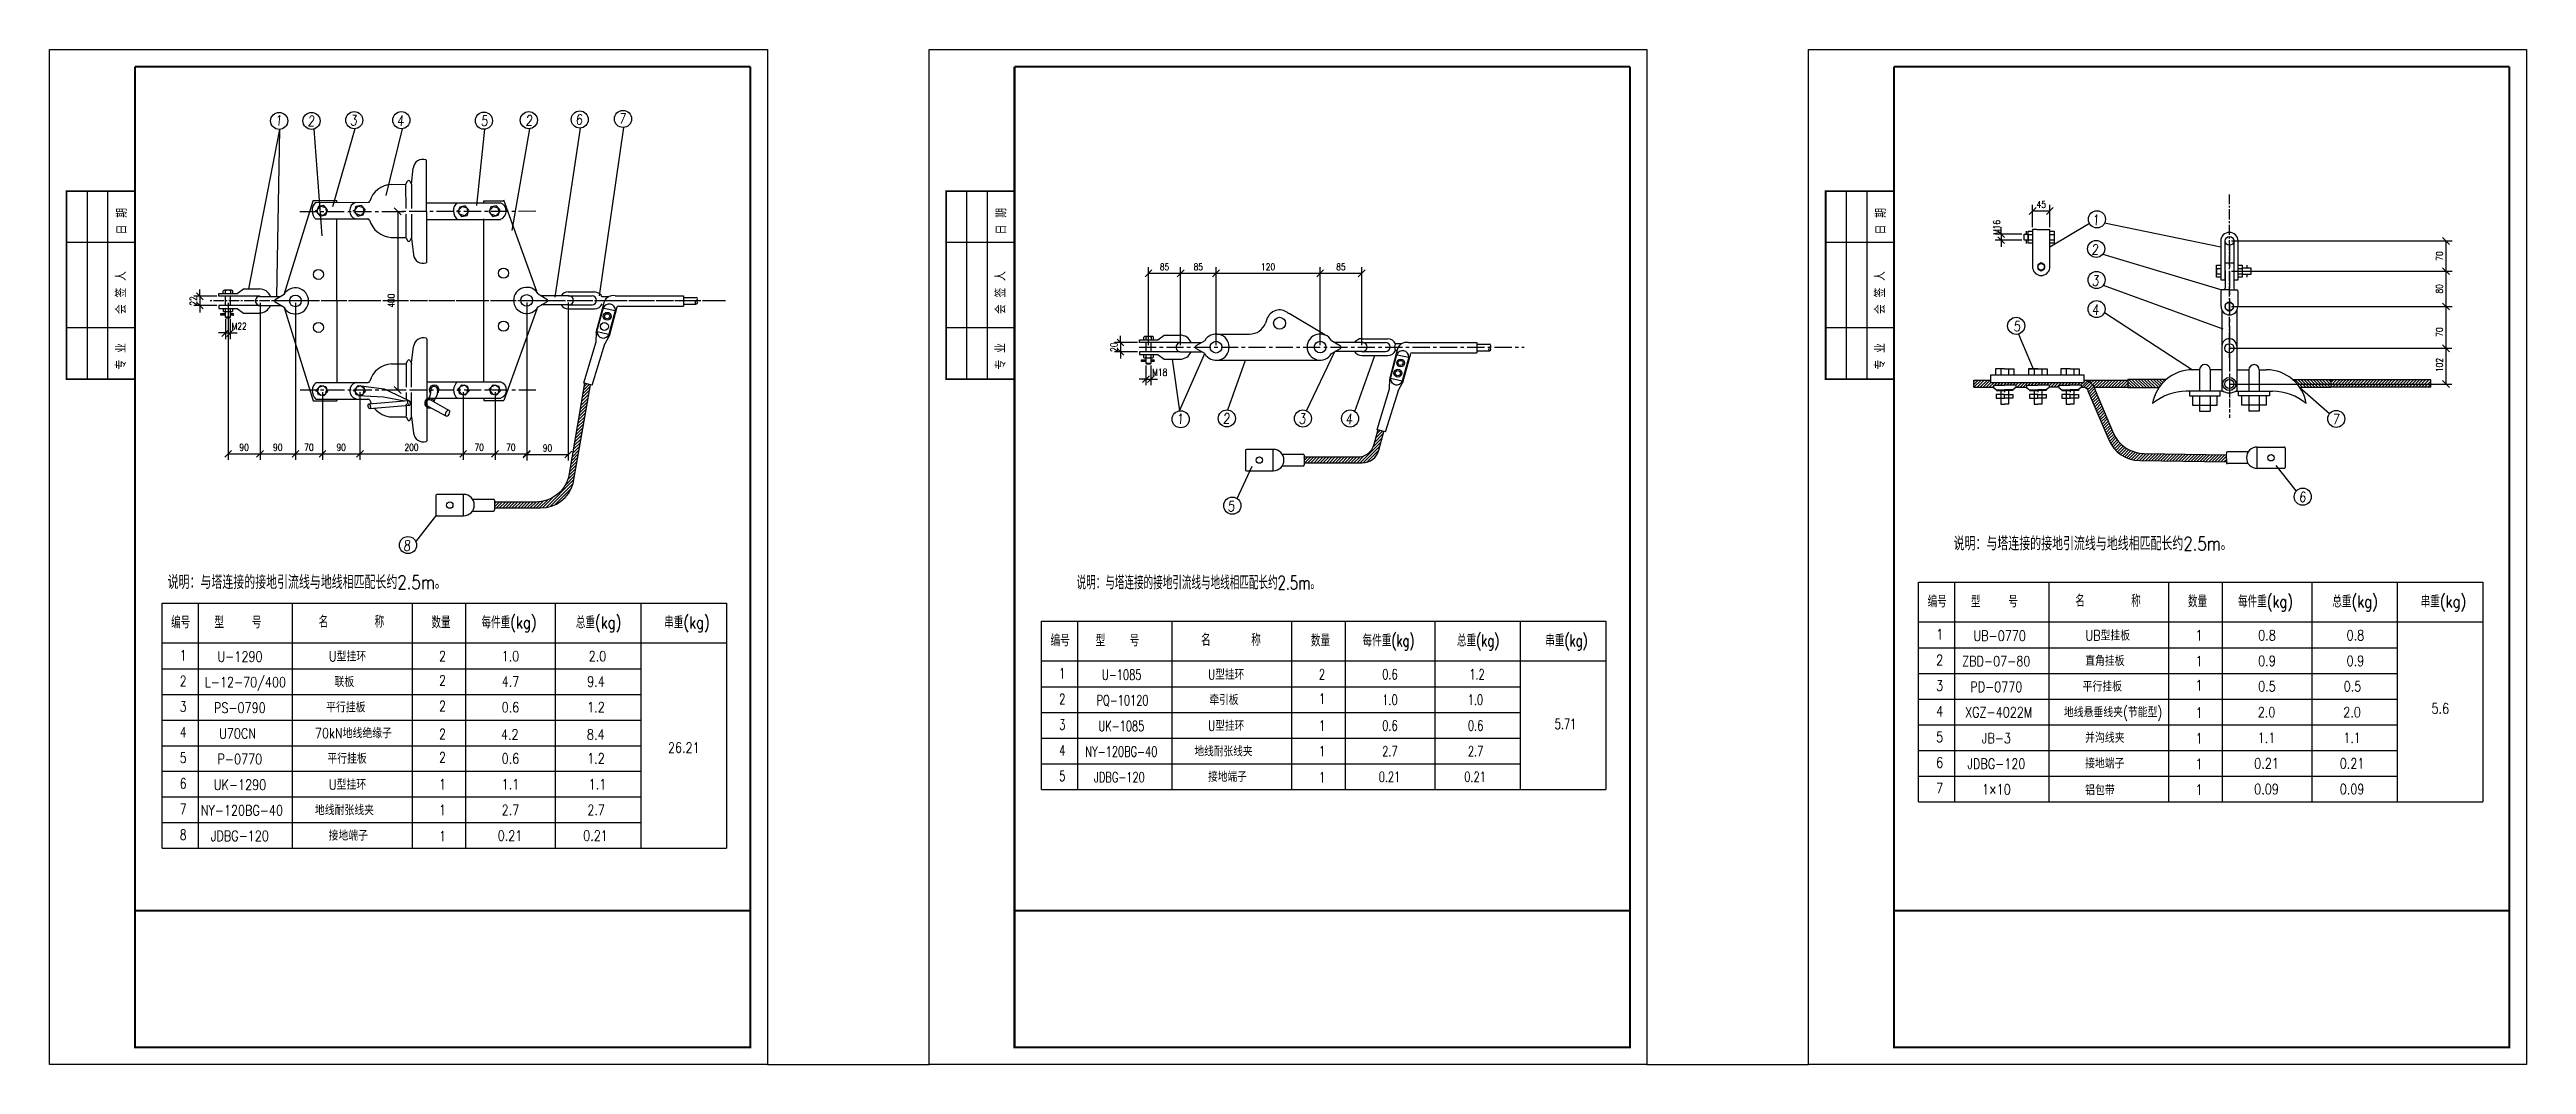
# Model space of a CAD drawing. Extents: x 2254 to 4895, y 1292 to 2309.
# Drawn here: x 4170 to 4895, y 1652 to 1949 of the extents above; entities that cross this region are included whole.
import ezdxf
from ezdxf.enums import TextEntityAlignment as Align

# ---------------------------------------------------------------- set-up
doc = ezdxf.new("R2010")
doc.units = 0
doc.header["$LTSCALE"] = 4
doc.header["$MEASUREMENT"] = 0
for name, pattern in [('CENTER', [2, 1.25, -0.25, 0.25, -0.25]), ('CENTER2', [1.125, 0.75, -0.125, 0.125, -0.125]), ('DASHED2', [2.5, 2, -0.5]), ('HIDDEN', [0.375, 0.25, -0.125])]:
    doc.linetypes.add(name, pattern=pattern)
doc.layers.get('0').update_dxf_attribs({"linetype": 'CONTINUOUS'})
doc.layers.get('Defpoints').update_dxf_attribs({"linetype": 'CONTINUOUS'})
for name, color, linetype in [('1', 7, 'CONTINUOUS'), ('4', 4, 'CONTINUOUS'), ('5', 5, 'CENTER'), ('9', 3, 'DASHED2'), ('CHI', 4, 'CONTINUOUS'), ('TEXT', 5, 'CONTINUOUS'), ('ZSSignLayer', 7, 'CONTINUOUS')]:
    doc.layers.add(name, color=color, linetype=linetype)
doc.styles.add('HZ', font='txt.shx', dxfattribs={"width": 0.8, "bigfont": 'hztxt.shx'})
doc.styles.add('TBFONT', font='TXT', dxfattribs={"width": 0.75, "bigfont": 'CHINA'})
doc.styles.add('标准', font='txt.shx', dxfattribs={"width": 0.8, "oblique": 5})
doc.dimstyles.new('D2N', dxfattribs={"dimscale": 10, "dimtxt": 0.2, "dimasz": 0, "dimexe": 0.18, "dimexo": 0.06, "dimgap": 0.09, "dimtad": 1, "dimdec": 4, "dimzin": 0, "dimdsep": 46, "dimtxsty": 'HZ', "dimtsz": 0.1, "dimcen": 0.09, "dimadec": 0, "dimazin": 0, "dimtfac": 0.9, "dimtdec": 4, "dimtix": 1, "dimtmove": 2, "dimatfit": 3, "dimfxl": 1, "dimtolj": 1, "dimtzin": 0, "dimarcsym": 0})
pattern_1 = [(45, (-138137.20955, -78717.6234), (-0.449012806, 0.449012806), [])]
pattern_2 = [(135, (-138137.20955, -78717.6234), (-0.449012806, -0.449012806), [])]

msp = doc.modelspace()

# ---------------------------------------------------------------- texts
at = {"color": 7, "style": '标准', "oblique": 5, "width": 0.8}
for s, p in [('1', (4236.97621, 1926.53077)), ('2', (4246.50197, 1926.39473)), ('3', (4258.9277, 1926.59023)), ('4', (4272.57481, 1926.45846)), ('6', (4324.85895, 1926.81807)), ('1', (4500.68378, 1839.2201)), ('2', (4514.23322, 1839.3434)), ('3', (4536.43087, 1839.29697)), ('4', (4550.07798, 1839.1652)), ('5', (4515.63853, 1813.6597)), ('8', (4274.512, 1802.128))]:
    msp.add_text(s, height=3, dxfattribs=at).set_placement(p, align=Align.CENTER)
for s, p in [('5', (4296.14281, 1926.44909)), ('2', (4309.22212, 1926.54755)), ('7', (4336.48395, 1927.10772))]:
    msp.add_text(s, height=3, dxfattribs=at).set_placement(p)
at = {"color": 7, "style": 'TBFONT', "width": 0.85}
for s, p in [('日 期', (4192.57759, 1894.71281)), ('日 期', (4449.84927, 1894.71281)), ('日 期', (4707.12095, 1894.71281)), ('会 签 人', (4192.35419, 1871.38283)), ('会 签 人', (4449.62587, 1871.38283)), ('会 签 人', (4706.89755, 1871.38283)), ('专 业', (4192.35419, 1855.19695)), ('专 业', (4449.62587, 1855.19695)), ('专 业', (4706.89755, 1855.19695))]:
    msp.add_text(s, height=2.6, rotation=90, dxfattribs=at).set_placement(p)
at = {"color": 7, "style": 'HZ'}
for s, width, p in [('UB-0770', 0.8, (4740.43009, 1775.77157)), ('1', 0.8, (4798.75845, 1775.89871)), ('0.8', 0.8, (4818.62701, 1775.89871)), ('0.8', 0.8, (4844.48878, 1775.89871)), ('U-1290', 0.8, (4225.7015, 1769.66227)), ('2', 0.8, (4284.94604, 1769.78941)), ('1.0', 0.8, (4304.8146, 1769.78941)), ('2.0', 0.8, (4330.27206, 1769.78941)), ('ZBD-07-80', 0.8, (4739.43009, 1768.31385)), ('1', 0.8, (4798.75845, 1768.3229)), ('0.9', 0.8, (4818.62701, 1768.39871)), ('0.9', 0.8, (4844.48878, 1768.39871)), ('L-12-70/400', 0.8, (4227.28673, 1762.17947)), ('2', 0.8, (4284.94604, 1762.66846)), ('4.7', 0.8, (4304.8146, 1762.34977)), ('9.4', 0.8, (4329.82821, 1762.34977)), ('U-1085', 0.7, (4483.62104, 1764.35215)), ('2', 0.7, (4542.21772, 1764.47929)), ('0.6', 0.7, (4562.08628, 1764.47929)), ('1.2', 0.7, (4587.54374, 1764.47929)), ('PD-0770', 0.8, (4739.46358, 1760.78877)), ('1', 0.8, (4798.75845, 1761.27776)), ('0.5', 0.8, (4818.62701, 1760.95907)), ('0.5', 0.8, (4843.64063, 1760.95907)), ('PS-0790', 0.8, (4225.65117, 1754.67947)), ('2', 0.8, (4284.94604, 1755.16846)), ('0.6', 0.8, (4304.8146, 1754.84977)), ('1.2', 0.8, (4329.82821, 1754.84977)), ('PQ-10120', 0.7, (4483.8622, 1756.86935)), ('1', 0.7, (4542.21772, 1757.35834)), ('1.0', 0.7, (4562.08628, 1757.03965)), ('1.0', 0.7, (4587.0999, 1757.03965)), ('XGZ-4022M', 0.8, (4740.14808, 1753.37954)), ('1', 0.8, (4798.75845, 1753.22933)), ('2.0', 0.8, (4818.49501, 1753.39388)), ('2.0', 0.8, (4843.50863, 1753.39388)), ('5.6', 0.8, (4869.33324, 1754.48144)), ('U70CN', 0.8, (4224.99549, 1747.14033)), ('2', 0.8, (4284.94604, 1746.99525)), ('UK-1085', 0.7, (4483.51281, 1749.35215)), ('1', 0.7, (4542.21772, 1749.47929)), ('0.6', 0.7, (4562.08628, 1749.47929)), ('0.6', 0.7, (4587.13943, 1749.47929)), ('5.71', 0.7, (4613.44185, 1749.96651)), ('JB-3', 0.8, (4739.46358, 1745.78877)), ('1', 0.8, (4798.75845, 1745.72933)), ('1.1', 0.8, (4818.49501, 1745.89388)), ('1.1', 0.8, (4843.50863, 1745.89388)), ('P-0770', 0.8, (4225.65117, 1739.67947)), ('2', 0.8, (4284.94604, 1740.16846)), ('0.6', 0.8, (4304.8146, 1739.84977)), ('1.2', 0.8, (4329.82821, 1739.84977)), ('26.21', 0.8, (4355.52083, 1743.03217)), ('NY-120BG-40', 0.7, (4483.51281, 1741.85215)), ('1', 0.7, (4542.21772, 1741.97929)), ('2.7', 0.7, (4562.08628, 1741.97929)), ('2.7', 0.7, (4587.13943, 1741.97929)), ('JDBG-120', 0.8, (4739.46358, 1738.28877)), ('1', 0.8, (4798.75845, 1738.22933)), ('0.21', 0.8, (4818.49501, 1738.39388)), ('0.21', 0.8, (4843.50863, 1738.39388)), ('UK-1290', 0.8, (4225.7015, 1732.16227)), ('1', 0.8, (4284.94604, 1732.28941)), ('1.1', 0.8, (4304.8146, 1732.28941)), ('1.1', 0.8, (4330.27206, 1732.28941)), ('JDBG-120', 0.7, (4482.92285, 1734.36935)), ('1', 0.7, (4542.21772, 1734.3099)), ('0.21', 0.7, (4561.95428, 1734.47445)), ('0.21', 0.7, (4586.9679, 1734.47445)), ('1×10', 0.8, (4739.46358, 1730.78877)), ('1', 0.8, (4798.75845, 1730.72933)), ('0.09', 0.8, (4818.49501, 1730.89388)), ('0.09', 0.8, (4843.50863, 1730.89388)), ('NY-120BG-40', 0.8, (4226.24113, 1724.66227)), ('1', 0.8, (4284.94604, 1724.78941)), ('2.7', 0.8, (4304.8146, 1724.78941)), ('2.7', 0.8, (4329.86775, 1724.78941)), ('JDBG-120', 0.8, (4225.65117, 1717.17947)), ('1', 0.8, (4284.94604, 1717.12002)), ('0.21', 0.8, (4304.6826, 1717.28457)), ('0.21', 0.8, (4329.69622, 1717.28457))]:
    msp.add_text(s, height=3, dxfattribs=dict(at, width=width)).set_placement(p, align=Align.CENTER)
for s, width, p in [('UB型挂板', 0.8, (4765.51966, 1775.84347)), ('U型挂环', 0.8, (4251.70725, 1769.73417)), ('直角挂板', 0.8, (4765.42977, 1768.42553)), ('联板', 0.8, (4253.34695, 1762.27481)), ('U型挂环', 0.7, (4508.97893, 1764.42405)), ('平行挂板', 0.8, (4764.70451, 1760.9363)), ('平行挂板', 0.8, (4250.8921, 1754.827)), ('牵引板', 0.7, (4509.28127, 1757.01688)), ('地线悬垂线夹(节能型)', 0.8, (4759.23009, 1753.40288)), ('70kN地线绝缘子', 0.8, (4247.61465, 1747.25424)), ('4.2', 0.8, (4302.03644, 1746.87105)), ('8.4', 0.8, (4327.17912, 1746.87105)), ('U型挂环', 0.7, (4508.97893, 1749.42405)), ('并沟线夹', 0.8, (4765.42977, 1745.92553)), ('平行挂板', 0.8, (4251.25626, 1739.827)), ('地线耐张线夹', 0.7, (4504.88634, 1741.94412)), ('接地端子', 0.8, (4765.42977, 1738.42553)), ('U型挂环', 0.8, (4251.70725, 1732.23417)), ('接地端子', 0.7, (4508.88904, 1734.50611)), ('铝包带', 0.8, (4765.42977, 1730.5832)), ('地线耐张线夹', 0.8, (4247.61465, 1724.75424)), ('接地端子', 0.8, (4251.61736, 1717.31623))]:
    msp.add_text(s, height=3, dxfattribs=dict(at, width=width)).set_placement(p)
at = {"color": 7, "char_height": 2, "attachment_point": 5, "rotation": 90, "style": 'HZ'}
for s, insert in [('\\A1;M16', (4739.53098, 1896.7387)), ('\\A1;70', (4869.07468, 1888.37178)), ('\\A1;70', (4869.07468, 1866.12208)), ('\\A1;102', (4869.07468, 1856.47559))]:
    msp.add_mtext(s, dxfattribs=dict(at, insert=insert))
at = {"layer": '1', "color": 7, "style": '标准', "oblique": 5, "width": 0.8}
for s, p in [('1', (4768.52792, 1897.42744)), ('2', (4768.2958, 1888.77799)), ('3', (4768.41569, 1879.68003)), ('5', (4745.4832, 1866.34532)), ('4', (4768.41569, 1871.15802)), ('7', (4838.78169, 1839.12311)), ('6', (4828.9787, 1816.36251))]:
    msp.add_text(s, height=3, dxfattribs=at).set_placement(p, align=Align.CENTER)
at = {"layer": '4', "color": 7, "linetype": 'ByBlock', "style": 'HZ'}
for width, p in [(0.8, (4726.95868, 1802.219)), (0.8, (4204.53545, 1790.92183)), (0.7, (4470.41795, 1790.79957))]:
    msp.add_text('说明：与塔连接的接地引流线与地线相匹配长约2.5m。', height=4, dxfattribs=dict(at, width=width)).set_placement(p)
at = {"layer": 'CHI', "color": 7, "style": 'HZ'}
for s, width, p in [('每件重(kg)', 0.8, (4818.19057, 1785.53419)), ('总重(kg)', 0.8, (4844.38312, 1785.53419)), ('串重(kg)', 0.8, (4870.22971, 1785.53419)), ('编号', 0.8, (4208.34801, 1779.42488)), ('型   号', 0.8, (4225.09008, 1779.42488)), ('名     称', 0.8, (4258.29994, 1779.61028)), ('数量', 0.8, (4284.49517, 1779.42488)), ('每件重(kg)', 0.8, (4304.37816, 1779.42488)), ('总重(kg)', 0.8, (4330.57071, 1779.42488)), ('串重(kg)', 0.8, (4356.4173, 1779.42488)), ('编号', 0.8, (4722.16042, 1785.53419)), ('型   号', 0.8, (4738.90249, 1785.53419)), ('名     称', 0.8, (4772.11236, 1785.71959)), ('数量', 0.8, (4798.30758, 1785.53419)), ('编号', 0.7, (4465.6197, 1774.11477)), ('型   号', 0.7, (4482.36176, 1774.11477)), ('名     称', 0.7, (4515.57163, 1774.30016)), ('数量', 0.7, (4541.76685, 1774.11477)), ('每件重(kg)', 0.7, (4561.64984, 1774.11477)), ('总重(kg)', 0.7, (4587.84239, 1774.11477)), ('串重(kg)', 0.7, (4613.68898, 1774.11477))]:
    msp.add_text(s, height=3.5, dxfattribs=dict(at, width=width)).set_placement(p, align=Align.CENTER)
for s, width, p in [('1', 0.8, (4721.85195, 1776.15356)), ('1', 0.8, (4208.03954, 1770.04425)), ('2', 0.8, (4721.85195, 1768.65356)), ('2', 0.8, (4208.03954, 1762.54425)), ('1', 0.7, (4465.31122, 1764.73414)), ('3', 0.8, (4721.85195, 1761.15356)), ('3', 0.8, (4208.03954, 1755.04425)), ('2', 0.7, (4465.31122, 1757.23414)), ('4', 0.8, (4721.85195, 1753.65356)), ('4', 0.8, (4208.03954, 1747.54425)), ('3', 0.7, (4465.31122, 1749.73414)), ('5', 0.8, (4721.85195, 1746.15356)), ('5', 0.8, (4208.03954, 1740.04425)), ('4', 0.7, (4465.31122, 1742.23414)), ('6', 0.8, (4721.85195, 1738.65356)), ('6', 0.8, (4208.03954, 1732.54425)), ('5', 0.7, (4465.31122, 1734.73414)), ('7', 0.8, (4721.85195, 1731.15356)), ('7', 0.8, (4208.03954, 1725.04425)), ('8', 0.8, (4208.03954, 1717.54425))]:
    msp.add_text(s, height=3, dxfattribs=dict(at, width=width)).set_placement(p)

# ---------------------------------------------------------------- blocks, each defined once
blk = doc.blocks.new('*D105')
at = {"color": 0, "lineweight": -2, "transparency": 16777216}
for p, q in [((4218.92, 1876.58), (4212.16, 1876.58)), ((4212.96, 1877.58), (4214.96, 1875.58)), ((4213.96, 1876.58), (4213.96, 1878.58)), ((4213.96, 1876.58), (4213.96, 1873.88)), ((4218.92, 1873.88), (4212.16, 1873.88)), ((4214.96, 1872.88), (4212.96, 1874.88)), ((4213.96, 1873.88), (4213.96, 1871.88))]:
    blk.add_line(p, q, dxfattribs=at)
at = {"layer": 'Defpoints', "color": 0, "ltscale": 0.1, "transparency": 16777216}
for p in [(4219.52, 1876.58), (4213.96, 1873.88), (4219.52, 1873.88)]:
    blk.add_point(p, dxfattribs=at)
at = {"color": 0, "ltscale": 0.1, "transparency": 16777216, "insert": (4212.06, 1875.23), "char_height": 2, "attachment_point": 5, "rotation": 90, "style": 'HZ'}
blk.add_mtext('\\A1;22', dxfattribs=at)
blk = doc.blocks.new('*D106')
at = {"color": 0, "lineweight": -2, "transparency": 16777216}
for p, q in [((4221.43, 1869.87), (4221.43, 1864.07)), ((4222.83, 1869.87), (4222.83, 1864.07)), ((4221.43, 1865.87), (4219.43, 1865.87)), ((4220.43, 1864.87), (4222.43, 1866.87)), ((4221.43, 1865.87), (4222.83, 1865.87)), ((4223.83, 1866.87), (4221.83, 1864.87)), ((4222.83, 1865.87), (4224.83, 1865.87))]:
    blk.add_line(p, q, dxfattribs=at)
at = {"layer": 'Defpoints', "color": 0, "ltscale": 0.1, "transparency": 16777216}
for p in [(4221.43, 1870.47), (4222.83, 1870.47), (4222.83, 1865.87)]:
    blk.add_point(p, dxfattribs=at)
at = {"color": 0, "ltscale": 0.1, "transparency": 16777216, "insert": (4225.46, 1867.86), "char_height": 2, "attachment_point": 5, "style": 'HZ'}
blk.add_mtext('\\A1;M22', dxfattribs=at)
blk = doc.blocks.new('*D107')
at = {"color": 0, "lineweight": -2, "transparency": 16777216}
for p, q in [((4222.22, 1874.66), (4222.22, 1828.71)), ((4231.56, 1874.63), (4231.56, 1828.71)), ((4223.22, 1831.51), (4221.22, 1829.51)), ((4222.22, 1830.51), (4231.56, 1830.51)), ((4230.56, 1829.51), (4232.56, 1831.51))]:
    blk.add_line(p, q, dxfattribs=at)
at = {"layer": 'Defpoints', "color": 0, "ltscale": 0.1, "transparency": 16777216}
for p in [(4222.22, 1875.26), (4231.56, 1875.23), (4231.56, 1830.51)]:
    blk.add_point(p, dxfattribs=at)
at = {"color": 0, "ltscale": 0.1, "transparency": 16777216, "insert": (4226.89, 1832.41), "char_height": 2, "attachment_point": 5, "style": 'HZ'}
blk.add_mtext('\\A1;90', dxfattribs=at)
blk = doc.blocks.new('*D108')
at = {"color": 0, "lineweight": -2, "transparency": 16777216}
for p, q in [((4231.56, 1874.63), (4231.56, 1828.71)), ((4241.92, 1874.63), (4241.92, 1828.71)), ((4232.56, 1831.51), (4230.56, 1829.51)), ((4231.56, 1830.51), (4241.92, 1830.51)), ((4240.92, 1829.51), (4242.92, 1831.51))]:
    blk.add_line(p, q, dxfattribs=at)
at = {"layer": 'Defpoints', "color": 0, "ltscale": 0.1, "transparency": 16777216}
for p in [(4231.56, 1875.23), (4241.92, 1875.23), (4241.92, 1830.51)]:
    blk.add_point(p, dxfattribs=at)
at = {"color": 0, "ltscale": 0.1, "transparency": 16777216, "insert": (4236.74, 1832.41), "char_height": 2, "attachment_point": 5, "style": 'HZ'}
blk.add_mtext('\\A1;90', dxfattribs=at)
blk = doc.blocks.new('*D109')
at = {"color": 0, "lineweight": -2, "transparency": 16777216}
for p, q in [((4241.92, 1874.63), (4241.92, 1828.71)), ((4249.82, 1848.57), (4249.82, 1828.71)), ((4242.92, 1831.51), (4240.92, 1829.51)), ((4241.92, 1830.51), (4249.82, 1830.51)), ((4248.82, 1829.51), (4250.82, 1831.51))]:
    blk.add_line(p, q, dxfattribs=at)
at = {"layer": 'Defpoints', "color": 0, "ltscale": 0.1, "transparency": 16777216}
for p in [(4241.92, 1875.23), (4249.82, 1849.17), (4249.82, 1830.51)]:
    blk.add_point(p, dxfattribs=at)
at = {"color": 0, "ltscale": 0.1, "transparency": 16777216, "insert": (4245.87, 1832.41), "char_height": 2, "attachment_point": 5, "style": 'HZ'}
blk.add_mtext('\\A1;70', dxfattribs=at)
blk = doc.blocks.new('*D110')
at = {"color": 0, "lineweight": -2, "transparency": 16777216}
for p, q in [((4249.82, 1848.57), (4249.82, 1828.71)), ((4260.79, 1848.57), (4260.79, 1828.71)), ((4250.82, 1831.51), (4248.82, 1829.51)), ((4249.82, 1830.51), (4260.79, 1830.51)), ((4259.79, 1829.51), (4261.79, 1831.51))]:
    blk.add_line(p, q, dxfattribs=at)
at = {"layer": 'Defpoints', "color": 0, "ltscale": 0.1, "transparency": 16777216}
for p in [(4249.82, 1849.17), (4260.79, 1849.17), (4260.79, 1830.51)]:
    blk.add_point(p, dxfattribs=at)
at = {"color": 0, "ltscale": 0.1, "transparency": 16777216, "insert": (4255.31, 1832.41), "char_height": 2, "attachment_point": 5, "style": 'HZ'}
blk.add_mtext('\\A1;90', dxfattribs=at)
blk = doc.blocks.new('*D111')
at = {"color": 0, "lineweight": -2, "transparency": 16777216}
for p, q in [((4260.79, 1848.57), (4260.79, 1828.71)), ((4290.97, 1848.57), (4290.97, 1828.71)), ((4261.79, 1831.51), (4259.79, 1829.51)), ((4260.79, 1830.51), (4290.97, 1830.51)), ((4289.97, 1829.51), (4291.97, 1831.51))]:
    blk.add_line(p, q, dxfattribs=at)
at = {"layer": 'Defpoints', "color": 0, "ltscale": 0.1, "transparency": 16777216}
for p in [(4260.79, 1849.17), (4290.97, 1849.17), (4290.97, 1830.51)]:
    blk.add_point(p, dxfattribs=at)
at = {"color": 0, "ltscale": 0.1, "transparency": 16777216, "insert": (4275.88, 1832.41), "char_height": 2, "attachment_point": 5, "style": 'HZ'}
blk.add_mtext('\\A1;200', dxfattribs=at)
blk = doc.blocks.new('*D112')
at = {"color": 0, "lineweight": -2, "transparency": 16777216}
for p, q in [((4290.97, 1848.57), (4290.97, 1828.71)), ((4300.3, 1848.57), (4300.3, 1828.71)), ((4291.97, 1831.51), (4289.97, 1829.51)), ((4290.97, 1830.51), (4300.3, 1830.51)), ((4299.3, 1829.51), (4301.3, 1831.51))]:
    blk.add_line(p, q, dxfattribs=at)
at = {"layer": 'Defpoints', "color": 0, "ltscale": 0.1, "transparency": 16777216}
for p in [(4290.97, 1849.17), (4300.3, 1849.17), (4300.3, 1830.51)]:
    blk.add_point(p, dxfattribs=at)
at = {"color": 0, "ltscale": 0.1, "transparency": 16777216, "insert": (4295.63, 1832.41), "char_height": 2, "attachment_point": 5, "style": 'HZ'}
blk.add_mtext('\\A1;70', dxfattribs=at)
blk = doc.blocks.new('*D113')
at = {"color": 0, "lineweight": -2, "transparency": 16777216}
for p, q in [((4309.56, 1874.79), (4309.56, 1828.71)), ((4300.3, 1848.57), (4300.3, 1828.71)), ((4301.3, 1831.51), (4299.3, 1829.51)), ((4300.3, 1830.51), (4309.56, 1830.51)), ((4308.56, 1829.51), (4310.56, 1831.51))]:
    blk.add_line(p, q, dxfattribs=at)
at = {"layer": 'Defpoints', "color": 0, "ltscale": 0.1, "transparency": 16777216}
for p in [(4309.56, 1875.39), (4300.3, 1849.17), (4309.56, 1830.51)]:
    blk.add_point(p, dxfattribs=at)
at = {"color": 0, "ltscale": 0.1, "transparency": 16777216, "insert": (4304.93, 1832.41), "char_height": 2, "attachment_point": 5, "style": 'HZ'}
blk.add_mtext('\\A1;70', dxfattribs=at)
blk = doc.blocks.new('*D114')
at = {"color": 0, "lineweight": -2, "transparency": 16777216}
for p, q in [((4309.56, 1874.79), (4309.56, 1828.5)), ((4321.72, 1874.79), (4321.72, 1828.5)), ((4310.56, 1831.3), (4308.56, 1829.3)), ((4309.56, 1830.3), (4321.72, 1830.3)), ((4320.72, 1829.3), (4322.72, 1831.3))]:
    blk.add_line(p, q, dxfattribs=at)
at = {"layer": 'Defpoints', "color": 0, "ltscale": 0.1, "transparency": 16777216}
for p in [(4309.56, 1875.39), (4321.72, 1875.39), (4321.72, 1830.3)]:
    blk.add_point(p, dxfattribs=at)
at = {"color": 0, "ltscale": 0.1, "transparency": 16777216, "insert": (4315.64, 1832.2), "char_height": 2, "attachment_point": 5, "style": 'HZ'}
blk.add_mtext('\\A1;90', dxfattribs=at)
blk = doc.blocks.new('*D115')
at = {"color": 0, "lineweight": -2, "transparency": 16777216}
for p, q in [((4267.21, 1901.44), (4273.64, 1901.44)), ((4272.84, 1900.44), (4270.84, 1902.44)), ((4271.84, 1901.44), (4271.84, 1849.17)), ((4267.21, 1849.17), (4273.64, 1849.17)), ((4270.84, 1850.17), (4272.84, 1848.17))]:
    blk.add_line(p, q, dxfattribs=at)
at = {"layer": 'Defpoints', "color": 0, "ltscale": 0.1, "transparency": 16777216}
for p in [(4266.61, 1901.44), (4266.61, 1849.17), (4271.84, 1849.17)]:
    blk.add_point(p, dxfattribs=at)
at = {"color": 0, "ltscale": 0.1, "transparency": 16777216, "insert": (4269.94, 1875.31), "char_height": 2, "attachment_point": 5, "rotation": 90, "style": 'HZ'}
blk.add_mtext('\\A1;400', dxfattribs=at)
blk = doc.blocks.new('*D116')
at = {"color": 0, "lineweight": -2, "transparency": 16777216}
for p, q in [((4488.22, 1863.05), (4481.46, 1863.05)), ((4482.26, 1864.05), (4484.26, 1862.05)), ((4483.26, 1863.05), (4483.26, 1865.05)), ((4483.26, 1863.05), (4483.26, 1860.35)), ((4488.22, 1860.35), (4481.46, 1860.35)), ((4484.26, 1859.35), (4482.26, 1861.35)), ((4483.26, 1860.35), (4483.26, 1858.35))]:
    blk.add_line(p, q, dxfattribs=at)
at = {"layer": 'Defpoints', "color": 0, "ltscale": 0.1, "transparency": 16777216}
for p in [(4488.82, 1863.05), (4483.26, 1860.35), (4488.82, 1860.35)]:
    blk.add_point(p, dxfattribs=at)
at = {"color": 0, "ltscale": 0.1, "transparency": 16777216, "insert": (4481.36, 1861.7), "char_height": 2, "attachment_point": 5, "rotation": 90, "style": 'HZ'}
blk.add_mtext('\\A1;20', dxfattribs=at)
blk = doc.blocks.new('*D117')
at = {"color": 0, "lineweight": -2, "transparency": 16777216}
for p, q in [((4490.72, 1856.34), (4490.72, 1850.55)), ((4492.12, 1856.34), (4492.12, 1850.55)), ((4490.72, 1852.35), (4488.72, 1852.35)), ((4489.72, 1851.35), (4491.72, 1853.35)), ((4490.72, 1852.35), (4492.12, 1852.35)), ((4493.12, 1853.35), (4491.12, 1851.35)), ((4492.12, 1852.35), (4494.12, 1852.35))]:
    blk.add_line(p, q, dxfattribs=at)
at = {"layer": 'Defpoints', "color": 0, "ltscale": 0.1, "transparency": 16777216}
for p in [(4490.72, 1856.94), (4492.12, 1856.94), (4492.12, 1852.35)]:
    blk.add_point(p, dxfattribs=at)
at = {"color": 0, "ltscale": 0.1, "transparency": 16777216, "insert": (4494.76, 1854.33), "char_height": 2, "attachment_point": 5, "style": 'HZ'}
blk.add_mtext('\\A1;M18', dxfattribs=at)
blk = doc.blocks.new('*D118')
at = {"color": 0, "lineweight": -2, "transparency": 16777216}
for p, q in [((4492.45, 1884.31), (4490.45, 1882.31)), ((4491.45, 1862.32), (4491.45, 1885.11)), ((4499.85, 1882.31), (4501.85, 1884.31)), ((4500.85, 1862.3), (4500.85, 1885.11)), ((4491.45, 1883.31), (4500.85, 1883.31))]:
    blk.add_line(p, q, dxfattribs=at)
at = {"layer": 'Defpoints', "color": 0, "ltscale": 0.1, "transparency": 16777216}
for p in [(4500.85, 1883.31), (4491.45, 1861.72), (4500.85, 1861.7)]:
    blk.add_point(p, dxfattribs=at)
at = {"color": 0, "ltscale": 0.1, "transparency": 16777216, "insert": (4496.15, 1885.21), "char_height": 2, "attachment_point": 5, "style": 'HZ'}
blk.add_mtext('\\A1;85', dxfattribs=at)
blk = doc.blocks.new('*D119')
at = {"color": 0, "lineweight": -2, "transparency": 16777216}
for p, q in [((4501.85, 1884.31), (4499.85, 1882.31)), ((4500.85, 1862.3), (4500.85, 1885.11)), ((4510.21, 1882.31), (4512.21, 1884.31)), ((4511.21, 1862.3), (4511.21, 1885.11)), ((4500.85, 1883.31), (4511.21, 1883.31))]:
    blk.add_line(p, q, dxfattribs=at)
at = {"layer": 'Defpoints', "color": 0, "ltscale": 0.1, "transparency": 16777216}
for p in [(4511.21, 1883.31), (4500.85, 1861.7), (4511.21, 1861.7)]:
    blk.add_point(p, dxfattribs=at)
at = {"color": 0, "ltscale": 0.1, "transparency": 16777216, "insert": (4506.03, 1885.21), "char_height": 2, "attachment_point": 5, "style": 'HZ'}
blk.add_mtext('\\A1;85', dxfattribs=at)
blk = doc.blocks.new('*D120')
at = {"color": 0, "lineweight": -2, "transparency": 16777216}
for p, q in [((4512.21, 1884.31), (4510.21, 1882.31)), ((4511.21, 1862.3), (4511.21, 1885.11)), ((4540.66, 1882.31), (4542.66, 1884.31)), ((4541.66, 1862.32), (4541.66, 1885.11)), ((4511.21, 1883.31), (4541.66, 1883.31))]:
    blk.add_line(p, q, dxfattribs=at)
at = {"layer": 'Defpoints', "color": 0, "ltscale": 0.1, "transparency": 16777216}
for p in [(4541.66, 1883.31), (4511.21, 1861.7), (4541.66, 1861.72)]:
    blk.add_point(p, dxfattribs=at)
at = {"color": 0, "ltscale": 0.1, "transparency": 16777216, "insert": (4526.43, 1885.21), "char_height": 2, "attachment_point": 5, "style": 'HZ'}
blk.add_mtext('\\A1;120', dxfattribs=at)
blk = doc.blocks.new('*D121')
at = {"color": 0, "lineweight": -2, "transparency": 16777216}
for p, q in [((4542.66, 1884.31), (4540.66, 1882.31)), ((4541.66, 1862.32), (4541.66, 1885.11)), ((4552.82, 1882.31), (4554.82, 1884.31)), ((4553.82, 1862.32), (4553.82, 1885.11)), ((4541.66, 1883.31), (4553.82, 1883.31))]:
    blk.add_line(p, q, dxfattribs=at)
at = {"layer": 'Defpoints', "color": 0, "ltscale": 0.1, "transparency": 16777216}
for p in [(4553.82, 1883.31), (4541.66, 1861.72), (4553.82, 1861.72)]:
    blk.add_point(p, dxfattribs=at)
at = {"color": 0, "ltscale": 0.1, "transparency": 16777216, "insert": (4547.74, 1885.21), "char_height": 2, "attachment_point": 5, "style": 'HZ'}
blk.add_mtext('\\A1;85', dxfattribs=at)
blk = doc.blocks.new('*D122')
at = {"color": 0, "lineweight": -2, "transparency": 16777216}
for p, q in [((4751.08, 1902.56), (4749.08, 1900.56)), ((4750.08, 1896.78), (4750.08, 1903.36)), ((4750.08, 1901.56), (4755.12, 1901.56)), ((4754.12, 1900.56), (4756.12, 1902.56)), ((4755.12, 1896.78), (4755.12, 1903.36))]:
    blk.add_line(p, q, dxfattribs=at)
at = {"layer": 'Defpoints', "color": 0, "ltscale": 0.1, "transparency": 16777216}
for p in [(4755.12, 1901.56), (4750.08, 1896.18), (4755.12, 1896.18)]:
    blk.add_point(p, dxfattribs=at)
at = {"color": 0, "ltscale": 0.1, "transparency": 16777216, "insert": (4752.6, 1903.46), "char_height": 2, "attachment_point": 5, "style": 'HZ'}
blk.add_mtext('\\A1;45', dxfattribs=at)
blk = doc.blocks.new('*D123')
at = {"color": 0, "lineweight": -2, "transparency": 16777216}
for p, q in [((4808.24, 1883.96), (4872.77, 1883.96)), ((4871.97, 1882.96), (4869.97, 1884.96)), ((4870.97, 1883.96), (4870.97, 1873.61)), ((4808.24, 1873.61), (4872.77, 1873.61)), ((4869.97, 1874.61), (4871.97, 1872.61))]:
    blk.add_line(p, q, dxfattribs=at)
at = {"layer": 'Defpoints', "color": 0, "ltscale": 0.1, "transparency": 16777216}
for p in [(4807.64, 1883.96), (4807.64, 1873.61), (4870.97, 1873.61)]:
    blk.add_point(p, dxfattribs=at)
at = {"color": 0, "ltscale": 0.1, "transparency": 16777216, "insert": (4869.07, 1878.78), "char_height": 2, "attachment_point": 5, "rotation": 90, "style": 'HZ'}
blk.add_mtext('\\A1;80', dxfattribs=at)

# ---------------------------------------------------------------- dimensions: what is measured, and where the dimension line sits
at = {"color": 7}
for base, p1, p2, text, picture, middle in [((4271.83749, 1849.1744), (4266.61141, 1901.44342), (4266.61141, 1849.1744), '400', '*D115', (4269.93749, 1875.30891)), ((4870.97468, 1873.60514), (4807.63595, 1883.96178), (4807.63595, 1873.60514), '80', '*D123', (4869.07468, 1878.78346)), ((4213.96376, 1873.88108), (4219.52382, 1876.58108), (4219.52382, 1873.88108), '22', '*D105', (4212.06376, 1875.23108)), ((4483.25533, 1860.35385), (4488.81539, 1863.05385), (4488.81539, 1860.35385), '20', '*D116', (4481.35533, 1861.70385))]:
    dim = msp.add_linear_dim(base=base, p1=p1, p2=p2, angle=90, text=text, dimstyle='D2N', override={"dimfxl": 1.25}, dxfattribs=at)
    dim.commit()
    dim.dimension.update_dxf_attribs({"geometry": picture, "text_midpoint": middle})
for base, p1, p2, text, picture, middle in [((4755.11685, 1901.55795), (4750.07685, 1896.18167), (4755.11685, 1896.18167), '45', '*D122', (4752.59685, 1903.45795)), ((4500.85424, 1883.3149), (4491.4549, 1861.72434), (4500.85424, 1861.70385), '85', '*D118', (4496.15457, 1885.2149)), ((4511.20993, 1883.3149), (4500.85424, 1861.70385), (4511.20993, 1861.70385), '85', '*D119', (4506.03209, 1885.2149)), ((4541.65888, 1883.3149), (4511.20993, 1861.70385), (4541.65888, 1861.72434), '120', '*D120', (4526.43441, 1885.2149)), ((4553.81653, 1883.3149), (4541.65888, 1861.72434), (4553.81653, 1861.72434), '85', '*D121', (4547.73771, 1885.2149)), ((4231.56267, 1830.50581), (4222.22443, 1875.25534), (4231.56267, 1875.23108), '90', '*D107', (4226.89355, 1832.40581)), ((4241.91836, 1830.50581), (4231.56267, 1875.23108), (4241.91836, 1875.23108), '90', '*D108', (4236.74052, 1832.40581)), ((4249.82219, 1830.50775), (4241.91836, 1875.23108), (4249.82219, 1849.1744), '70', '*D109', (4245.87028, 1832.40775)), ((4309.56006, 1830.50775), (4300.29725, 1849.1744), (4309.56006, 1875.39187), '70', '*D113', (4304.92865, 1832.40775)), ((4321.7177, 1830.30448), (4309.56006, 1875.39187), (4321.7177, 1875.39187), '90', '*D114', (4315.63888, 1832.20448)), ((4260.79492, 1830.50775), (4249.82219, 1849.1744), (4260.79492, 1849.1744), '90', '*D110', (4255.30856, 1832.40775)), ((4290.9653, 1830.50775), (4260.79492, 1849.1744), (4290.9653, 1849.1744), '200', '*D111', (4275.88011, 1832.40775)), ((4300.29725, 1830.50775), (4290.9653, 1849.1744), (4300.29725, 1849.1744), '70', '*D112', (4295.63128, 1832.40775))]:
    dim = msp.add_linear_dim(base=base, p1=p1, p2=p2, text=text, dimstyle='D2N', override={"dimfxl": 1.25}, dxfattribs=at)
    dim.commit()
    dim.dimension.update_dxf_attribs({"geometry": picture, "text_midpoint": middle})
for base, p1, p2, text, picture, middle in [((4222.83104, 1865.87239), (4221.43018, 1870.47207), (4222.83104, 1870.47207), 'M22', '*D106', (4225.46419, 1867.85654)), ((4492.12261, 1852.34516), (4490.72175, 1856.94484), (4492.12261, 1856.94484), 'M18', '*D117', (4494.75576, 1854.32931))]:
    dim = msp.add_linear_dim(base=base, p1=p1, p2=p2, text=text, dimstyle='D2N', override={"dimfxl": 1.25}, dxfattribs=at)
    dim.commit()
    dim.dimension.update_dxf_attribs({"geometry": picture, "text_midpoint": middle, "dimtype": 160})

# ---------------------------------------------------------------- hatches: boundary and pattern name
h = msp.add_hatch()
h.set_pattern_fill('ANSI31', scale=0.2, style=0)
h.set_pattern_definition([(45, (-138589.7299, -78719.6093), (-0.449012806, 0.449012806), [])])
edge = h.paths.add_edge_path()
edge.add_line((4300.14231, 1816.32434), (4300.14231, 1814.67615))
edge.add_line((4300.14231, 1814.67615), (4313.57423, 1814.64093))
edge.add_ellipse((4313.60045, 1824.6409), major_axis=(10, 0), ratio=1, start_angle=269.8497687, end_angle=343.74213694)
edge.add_line((4323.20056, 1821.84129), (4328.25992, 1850.68136))
edge.add_line((4328.25992, 1850.68136), (4326.45887, 1851.11924))
edge.add_line((4326.45887, 1851.11924), (4321.8083, 1823.56927))
edge.add_ellipse((4312.20508, 1826.35823), major_axis=(-10, 0), ratio=1, start_angle=450.16078112, end_angle=523.80569349, ccw=False)
edge.add_line((4312.23315, 1816.35827), (4300.14231, 1816.32434))
h = msp.add_hatch()
h.set_pattern_fill('ANSI31', scale=0.2, style=0)
h.set_pattern_definition(pattern_1)
h.paths.add_polyline_path([(4766.175, 1851.80262), (4764.36907, 1849.99669), (4768.04471, 1849.99777, 0.177895474)])
h = msp.add_hatch()
h.set_pattern_fill('ANSI31', scale=0.2, style=0)
h.set_pattern_definition(pattern_1)
h.paths.add_polyline_path([(4768.34318, 1849.11919, 0.06180583), (4768.04471, 1849.99777), (4765.34342, 1849.99697, -0.237472096), (4766.26046, 1848.9678), (4772.33388, 1834.61542, 0.298608213), (4781.44563, 1828.51298), (4806.73967, 1828.10317), (4806.7345, 1830.17869), (4782.73134, 1830.57573, -0.298389047), (4773.62273, 1836.67076)])
h = msp.add_hatch()
h.set_pattern_fill('ANSI31', scale=0.2, style=0)
h.set_pattern_definition(pattern_1)
h.paths.add_polyline_path([(4777.94376, 1852.08493), (4766.45901, 1852.08663), (4766.175, 1851.80262, -0.177895474), (4768.04471, 1849.99777), (4777.94376, 1850.00068)])
h = msp.add_hatch()
h.set_pattern_fill('ANSI31', scale=0.2, angle=90, style=0)
h.set_pattern_definition(pattern_2)
h.paths.add_polyline_path([(4777.94376, 1852.2762), (4777.94376, 1849.85188), (4786.9993, 1849.85188, -0.068937657), (4789.17272, 1852.2762)])
h = msp.add_hatch()
h.set_pattern_fill('ANSI31', scale=0.2, angle=90, style=0)
h.set_pattern_definition(pattern_2)
h.paths.add_polyline_path([(4837.32813, 1852.2762), (4826.09917, 1852.2762, -0.06831853), (4828.25621, 1849.8761), (4828.28397, 1849.85188), (4837.32813, 1849.85188)])
h = msp.add_hatch()
h.set_pattern_fill('ANSI31', scale=0.2, style=0)
h.set_pattern_definition(pattern_1)
h.paths.add_polyline_path([(4866.54394, 1852.09502), (4837.32813, 1852.09502), (4837.32813, 1850.92344), (4866.54394, 1850.92344)])
h.paths.add_polyline_path([(4866.54394, 1850.92344), (4837.32813, 1850.92344), (4837.32813, 1850.00614), (4866.54394, 1850.00614)])
h = msp.add_hatch()
h.set_pattern_fill('ANSI31', scale=0.2, style=0)
h.set_pattern_definition([(45, (-137646.5395, -78733.3671), (-0.449012806, 0.449012806), [])])
edge = h.paths.add_edge_path()
edge.add_line((4536.9618, 1829.47629), (4536.9618, 1827.84465))
edge.add_line((4536.9618, 1827.84465), (4554.00207, 1827.84465))
edge.add_ellipse((4554.00207, 1832.84465), major_axis=(5, 0), ratio=1, start_angle=270, end_angle=345.23757667)
edge.add_line((4558.83702, 1831.57059), (4560.27663, 1837.03379))
edge.add_line((4560.27663, 1837.03379), (4558.49724, 1837.46641))
edge.add_line((4558.49724, 1837.46641), (4557.38013, 1833.20766))
edge.add_ellipse((4552.54375, 1834.47629), major_axis=(-5, 0), ratio=1, start_angle=450, end_angle=525.30190067, ccw=False)
edge.add_line((4552.54375, 1829.47629), (4536.9618, 1829.47629))

# ---------------------------------------------------------------- linework, layer by layer
at = {"color": 7}
for p, q in [((4169.98673, 1948.8), (4379.98673, 1948.8)), ((4169.98673, 1651.8), (4169.98673, 1948.8)), ((4379.98673, 1948.8), (4379.98673, 1651.8)), ((4427.25841, 1948.8), (4637.25841, 1948.8)), ((4427.25841, 1651.8), (4427.25841, 1948.8)), ((4637.25841, 1948.8), (4637.25841, 1651.8)), ((4684.53009, 1948.8), (4894.53009, 1948.8)), ((4684.53009, 1651.8), (4684.53009, 1948.8)), ((4894.53009, 1948.8), (4894.53009, 1651.8)), ((4237.25081, 1925.41397), (4228.17883, 1878.74302)), ((4237.25081, 1925.41397), (4236.38204, 1876.57172)), ((4247.26033, 1925.49383), (4249.64942, 1894.28127)), ((4259.26485, 1925.62643), (4252.75728, 1902.80234)), ((4273.16382, 1925.63597), (4268.3412, 1906.06348)), ((4297.22584, 1925.47891), (4294.87599, 1903.11793)), ((4310.35706, 1925.62762), (4305.19508, 1895.85925)), ((4325.17426, 1925.83478), (4317.79143, 1876.37317)), ((4337.90889, 1925.98785), (4330.79531, 1876.73403)), ((4275.83691, 1909.35848), (4276.38054, 1914.10809)), ((4280.3184, 1886.58791), (4280.2536, 1916.32035)), ((4180.98673, 1907.35454), (4180.98673, 1852.35454)), ((4186.98673, 1907.35454), (4186.98673, 1852.35454)), ((4269.98054, 1909.34572), (4274.25411, 1909.35503)), ((4274.25411, 1909.35503), (4274.68968, 1910.23094)), ((4274.26962, 1902.23722), (4274.25463, 1909.11761)), ((4275.39753, 1910.23248), (4275.83691, 1909.35848)), ((4275.83691, 1909.35848), (4275.85242, 1902.24067)), ((4438.25841, 1907.35454), (4438.25841, 1852.35454)), ((4444.25841, 1907.35454), (4444.25841, 1852.35454)), ((4695.53009, 1907.35454), (4695.53009, 1852.35454)), ((4701.53009, 1907.35454), (4701.53009, 1852.35454)), ((4238.59447, 1877.13045), (4247.05888, 1904.48114)), ((4246.99501, 1904.59375), (4253.98173, 1904.60898)), ((4247.79345, 1904.05075), (4263.16629, 1904.08426)), ((4247.80399, 1899.21464), (4263.10306, 1899.24799)), ((4248.31814, 1901.90417), (4249.37713, 1902.99285)), ((4248.5796, 1900.7149), (4248.31814, 1901.90417)), ((4250.03032, 1900.22661), (4248.5796, 1900.7149)), ((4249.29952, 1902.96681), (4250.6723, 1902.60768)), ((4251.01187, 1901.21166), (4250.03032, 1900.22661)), ((4250.6723, 1902.60768), (4251.01187, 1901.21166)), ((4253.98292, 1904.06424), (4253.98173, 1904.60898)), ((4254.04561, 1875.23302), (4254.04561, 1899.10028)), ((4259.32331, 1901.92815), (4260.38229, 1903.01683)), ((4259.58477, 1900.73888), (4259.32331, 1901.92815)), ((4261.03548, 1900.25059), (4259.58477, 1900.73888)), ((4260.30469, 1902.9908), (4261.67747, 1902.63166)), ((4262.01703, 1901.23564), (4261.03548, 1900.25059)), ((4261.67747, 1902.63166), (4262.01703, 1901.23564)), ((4274.28809, 1893.76443), (4274.27306, 1900.65971)), ((4275.85586, 1900.66316), (4275.87141, 1893.53046)), ((4280.28068, 1903.89485), (4301.85437, 1903.94187)), ((4280.29122, 1899.05874), (4301.91309, 1899.10586)), ((4289.66231, 1901.79381), (4290.72129, 1902.88249)), ((4289.92377, 1900.60454), (4289.66231, 1901.79381)), ((4291.37449, 1900.11625), (4289.92377, 1900.60454)), ((4290.64369, 1902.85646), (4292.01647, 1902.49732)), ((4292.35603, 1901.1013), (4291.37449, 1900.11625)), ((4292.01647, 1902.49732), (4292.35603, 1901.1013)), ((4296.9921, 1904.54851), (4297.26892, 1904.54911)), ((4296.99344, 1903.93128), (4296.9921, 1904.54851)), ((4297.05575, 1851.59246), (4297.05575, 1899.2745)), ((4297.21013, 1904.55163), (4302.7728, 1904.56376)), ((4298.81221, 1901.81375), (4299.87119, 1902.90243)), ((4299.07367, 1900.62449), (4298.81221, 1901.81375)), ((4300.52439, 1900.13619), (4299.07367, 1900.62449)), ((4299.79359, 1902.8764), (4301.16637, 1902.51726)), ((4301.50593, 1901.12124), (4300.52439, 1900.13619)), ((4301.16637, 1902.51726), (4301.50593, 1901.12124)), ((4312.53252, 1878.00767), (4302.84046, 1904.72938)), ((4194.98673, 1892.35454), (4174.98673, 1892.35454)), ((4269.96415, 1893.7955), (4274.23768, 1893.77717)), ((4274.28814, 1893.73888), (4274.72752, 1892.86488)), ((4275.43538, 1892.86643), (4275.87094, 1893.74233)), ((4275.87141, 1893.53046), (4276.43573, 1888.78327)), ((4452.25841, 1892.35454), (4432.25841, 1892.35454)), ((4709.53009, 1892.35454), (4689.53009, 1892.35454)), ((4746.95685, 1894.7864), (4739.09482, 1894.7864)), ((4746.95685, 1893.0224), (4739.09482, 1893.0224)), ((4741.89482, 1893.7864), (4739.89482, 1895.7864)), ((4741.89482, 1892.0224), (4739.89482, 1894.0224)), ((4740.89482, 1894.7864), (4740.89482, 1896.7864)), ((4740.89482, 1894.7864), (4740.89482, 1893.0224)), ((4740.89482, 1893.0224), (4740.89482, 1891.0224)), ((4747.55685, 1894.7864), (4748.81433, 1894.7864)), ((4747.55685, 1893.0224), (4747.55685, 1894.7864)), ((4748.81433, 1893.0224), (4747.55685, 1893.0224)), ((4748.18685, 1895.6933), (4748.18685, 1894.8113)), ((4748.18685, 1892.965), (4748.18685, 1892.083)), ((4748.81685, 1893.0224), (4748.81685, 1895.6684)), ((4748.81685, 1895.6684), (4750.07685, 1895.6684)), ((4748.81685, 1894.70409), (4748.81685, 1892.94009)), ((4748.81685, 1894.70409), (4750.08406, 1894.70409)), ((4748.81685, 1893.12213), (4750.08067, 1893.12213)), ((4748.81685, 1892.1404), (4748.81685, 1893.0224)), ((4750.07685, 1892.1404), (4748.81685, 1892.1404)), ((4750.07685, 1896.18167), (4750.07685, 1884.84167)), ((4755.11685, 1891.03381), (4766.66892, 1897.964)), ((4755.11685, 1884.84167), (4755.11685, 1896.18167)), ((4755.11685, 1895.6684), (4756.37685, 1895.6684)), ((4756.37685, 1892.1404), (4755.11685, 1892.1404)), ((4755.11691, 1894.69748), (4756.37937, 1894.69748)), ((4755.12031, 1893.10597), (4756.38005, 1893.10597)), ((4756.37685, 1895.6684), (4756.37685, 1892.1404)), ((4805.11595, 1890.99989), (4771.12437, 1897.99235)), ((4805.11595, 1892.78178), (4805.11595, 1881.44178)), ((4806.37595, 1881.44178), (4806.37595, 1892.78178)), ((4808.23595, 1892.78178), (4872.77468, 1892.78178)), ((4808.89595, 1892.78178), (4808.89595, 1881.44178)), ((4810.15595, 1881.44178), (4810.15595, 1892.78178)), ((4871.97468, 1891.78178), (4869.97468, 1893.78178)), ((4870.97468, 1892.78178), (4870.97468, 1883.96178)), ((4750.07685, 1889.12567), (4750.07685, 1888.24367)), ((4750.07685, 1886.47967), (4750.07685, 1885.59767)), ((4755.11691, 1888.24367), (4755.11685, 1888.24367)), ((4755.11685, 1885.59767), (4755.11685, 1886.47967)), ((4755.11685, 1886.47967), (4755.11691, 1886.47967)), ((4770.60905, 1888.90091), (4805.44821, 1878.45284)), ((4803.85595, 1883.07978), (4803.85595, 1885.72578)), ((4803.85595, 1885.72578), (4805.11595, 1885.72578)), ((4803.85595, 1884.84378), (4803.85595, 1883.07978)), ((4803.85595, 1884.76148), (4805.12316, 1884.76148)), ((4805.11595, 1885.72578), (4805.11595, 1884.84378)), ((4806.37595, 1886.41233), (4808.89595, 1886.41233)), ((4806.37595, 1884.02901), (4806.37595, 1878.95284)), ((4808.23595, 1883.96178), (4872.77468, 1883.96178)), ((4808.89595, 1884.02901), (4808.89595, 1878.95284)), ((4810.15595, 1885.72578), (4811.41595, 1885.72578)), ((4810.156, 1884.84378), (4810.15595, 1884.84378)), ((4810.156, 1884.75486), (4811.41846, 1884.75486)), ((4811.41595, 1885.72578), (4811.41595, 1882.19778)), ((4814.00751, 1884.84378), (4811.41846, 1884.84378)), ((4812.6927, 1885.72578), (4812.6927, 1884.84378)), ((4814.00751, 1883.07978), (4814.00751, 1884.84378)), ((4871.97468, 1882.96178), (4869.97468, 1884.96178)), ((4219.52382, 1876.58108), (4219.52382, 1877.39108)), ((4219.52382, 1877.39108), (4224.84382, 1877.39108)), ((4231.37382, 1876.58108), (4219.52382, 1876.58108)), ((4224.84382, 1877.39108), (4226.73382, 1878.74108)), ((4226.73382, 1878.74108), (4231.37382, 1878.74108)), ((4231.5481, 1876.56979), (4237.64984, 1876.56979)), ((4238.59447, 1877.13045), (4235.99869, 1875.58979)), ((4312.88395, 1877.29123), (4315.47973, 1875.75057)), ((4321.96229, 1876.73057), (4313.82858, 1876.73057)), ((4321.7177, 1877.85171), (4329.37234, 1877.85165)), ((4321.7177, 1876.73057), (4328.69086, 1876.73046)), ((4335.44527, 1876.74465), (4355.44527, 1876.74465)), ((4355.44527, 1876.74465), (4355.44527, 1873.74465)), ((4770.75664, 1879.83819), (4805.74452, 1867.10632)), ((4803.85595, 1883.17951), (4805.11976, 1883.17951)), ((4803.85595, 1882.19778), (4803.85595, 1883.07978)), ((4805.11595, 1882.19778), (4803.85595, 1882.19778)), ((4805.11595, 1883.07978), (4805.11595, 1882.19778)), ((4805.11595, 1881.44178), (4806.37595, 1881.44178)), ((4805.14821, 1878.15284), (4805.14821, 1873.60514)), ((4805.53595, 1878.45284), (4805.44821, 1878.45284)), ((4807.63595, 1878.45284), (4805.53595, 1878.45284)), ((4805.87595, 1878.45284), (4805.53595, 1878.45284)), ((4807.63595, 1878.45284), (4809.73595, 1878.45284)), ((4808.89595, 1881.44178), (4810.15595, 1881.44178)), ((4809.39595, 1878.45284), (4809.73595, 1878.45284)), ((4809.73595, 1878.45284), (4809.82368, 1878.45284)), ((4810.12368, 1878.15284), (4810.12368, 1873.60514)), ((4810.15595, 1882.19778), (4810.15595, 1883.07978)), ((4810.15595, 1883.07978), (4810.156, 1883.07978)), ((4811.41595, 1882.19778), (4810.15595, 1882.19778)), ((4810.1594, 1883.16335), (4811.41914, 1883.16335)), ((4811.41846, 1883.07978), (4814.00751, 1883.07978)), ((4812.6927, 1883.07978), (4812.6927, 1882.19778)), ((4231.37382, 1873.88108), (4219.52382, 1873.88108)), ((4219.52382, 1873.85042), (4219.52382, 1873.04042)), ((4219.52382, 1873.04042), (4224.84382, 1873.04042)), ((4224.84382, 1873.04042), (4226.73382, 1871.69042)), ((4226.73382, 1871.69042), (4231.37382, 1871.69042)), ((4231.5481, 1873.89238), (4237.64984, 1873.89238)), ((4238.59447, 1873.33171), (4235.99869, 1874.83805)), ((4238.59447, 1873.33171), (4247.05888, 1845.9849)), ((4254.04561, 1875.23302), (4254.04561, 1851.36576)), ((4312.53252, 1872.85929), (4302.84046, 1846.13757)), ((4312.88395, 1873.4925), (4315.47973, 1874.99884)), ((4321.96229, 1874.05316), (4313.82858, 1874.05316)), ((4321.7177, 1874.05316), (4328.69086, 1874.05316)), ((4321.7177, 1872.93202), (4329.37234, 1872.93202)), ((4331.99527, 1874.24465), (4329.82427, 1865.92755)), ((4330.12145, 1866.24892), (4332.00422, 1873.21518)), ((4333.47872, 1876.39187), (4331.63366, 1876.39187)), ((4332.10386, 1873.10743), (4335.47429, 1872.46468)), ((4335.47429, 1872.46468), (4333.5898, 1865.50028)), ((4335.95455, 1873.37533), (4333.6737, 1864.95189)), ((4335.3441, 1872.25064), (4335.34478, 1872.25051)), ((4336.43717, 1873.74465), (4355.44527, 1873.74465)), ((4355.49074, 1874.28705), (4359.08613, 1874.28705)), ((4355.59038, 1876.21531), (4359.08613, 1876.21531)), ((4526.1124, 1869.9404), (4525.6702, 1868.73541)), ((4543.06263, 1865.28599), (4532.59224, 1871.51893)), ((4771.05816, 1871.81986), (4796.83595, 1855.0833)), ((4808.23595, 1873.60514), (4872.77468, 1873.60514)), ((4871.97468, 1872.60514), (4869.97468, 1874.60514)), ((4870.97468, 1873.60514), (4870.97468, 1864.57385)), ((4194.98673, 1867.35454), (4174.98673, 1867.35454)), ((4280.34295, 1864.06332), (4280.34295, 1834.33081)), ((4329.74367, 1863.12391), (4326.15383, 1851.20394)), ((4332.36621, 1862.54366), (4328.57622, 1850.47629)), ((4329.86445, 1866.06623), (4329.74195, 1863.03809)), ((4330.16784, 1866.33066), (4333.52624, 1865.47614)), ((4333.69261, 1864.99148), (4332.29282, 1862.47043)), ((4333.59238, 1864.65157), (4333.5898, 1864.64204)), ((4452.25841, 1867.35454), (4432.25841, 1867.35454)), ((4488.81539, 1863.05385), (4488.81539, 1863.86385)), ((4488.81539, 1863.86385), (4494.13539, 1863.86385)), ((4500.66539, 1863.05385), (4488.81539, 1863.05385)), ((4494.13539, 1863.86385), (4496.02539, 1865.21385)), ((4496.02539, 1865.21385), (4500.66539, 1865.21385)), ((4500.83967, 1863.04255), (4506.94141, 1863.04255)), ((4507.88604, 1863.60322), (4505.29026, 1862.06255)), ((4511.22249, 1865.53213), (4521.00417, 1865.53213)), ((4544.98277, 1863.62371), (4547.57855, 1862.08304)), ((4554.06111, 1863.06304), (4545.9274, 1863.06304)), ((4553.81653, 1864.18418), (4561.47116, 1864.18412)), ((4553.81653, 1863.06304), (4560.78969, 1863.06293)), ((4565.57755, 1862.72434), (4563.73249, 1862.72434)), ((4567.5441, 1863.07712), (4587.5441, 1863.07712)), ((4587.5441, 1863.07712), (4587.5441, 1860.07712)), ((4587.6892, 1862.54778), (4591.18496, 1862.54778)), ((4709.53009, 1867.35454), (4689.53009, 1867.35454)), ((4745.9002, 1865.46202), (4750.2502, 1855.35782)), ((4871.97468, 1860.3833), (4869.97468, 1862.3833)), ((4870.97468, 1864.57385), (4870.97468, 1856.3896)), ((4270.00442, 1856.83318), (4274.27791, 1856.86082)), ((4274.32829, 1856.89922), (4274.76576, 1857.77418)), ((4274.32829, 1856.87367), (4274.32829, 1849.97838)), ((4275.47361, 1857.77418), (4275.91109, 1856.89922)), ((4275.91109, 1857.11109), (4276.46507, 1861.85951)), ((4275.91109, 1849.97838), (4275.91109, 1857.11109)), ((4500.66539, 1860.35385), (4488.81539, 1860.35385)), ((4488.81539, 1860.32319), (4488.81539, 1859.51319)), ((4488.81539, 1859.51319), (4494.13539, 1859.51319)), ((4494.13539, 1859.51319), (4496.02539, 1858.16319)), ((4496.02539, 1858.16319), (4500.66539, 1858.16319)), ((4498.34539, 1858.16319), (4500.50627, 1843.07614)), ((4500.50627, 1843.07614), (4507.88604, 1859.80448)), ((4500.83967, 1860.36515), (4506.94141, 1860.36515)), ((4507.88604, 1859.80448), (4505.29026, 1861.31082)), ((4511.19246, 1857.87559), (4541.77816, 1857.87559)), ((4514.67028, 1843.34108), (4519.86338, 1857.87559)), ((4537.68464, 1843.09457), (4545.94893, 1860.38564)), ((4544.98277, 1859.82497), (4547.57855, 1861.33131)), ((4554.06111, 1860.38564), (4545.9274, 1860.38564)), ((4551.81879, 1842.89271), (4557.64385, 1859.2645)), ((4553.81653, 1860.38564), (4560.78969, 1860.38564)), ((4553.81653, 1859.2645), (4561.47116, 1859.2645)), ((4564.0941, 1860.57712), (4561.92309, 1852.26002)), ((4562.22028, 1852.5814), (4564.10305, 1859.54765)), ((4564.12087, 1860.72434), (4563.73249, 1860.72434)), ((4563.82789, 1859.30731), (4563.83146, 1859.30659)), ((4564.20268, 1859.4399), (4567.57312, 1858.79715)), ((4567.57312, 1858.79715), (4565.68863, 1851.83276)), ((4568.05338, 1859.7078), (4565.77253, 1851.28436)), ((4567.44293, 1858.58312), (4567.44361, 1858.58298)), ((4568.536, 1860.07712), (4587.5441, 1860.07712)), ((4587.58957, 1860.61952), (4591.18496, 1860.61952)), ((4739.17609, 1855.35782), (4739.17609, 1853.50161)), ((4741.89052, 1855.35782), (4739.17609, 1855.35782)), ((4740.76921, 1855.35156), (4740.76921, 1853.50161)), ((4741.88634, 1855.35782), (4744.60077, 1855.35782)), ((4743.00766, 1855.35156), (4743.00766, 1853.50161)), ((4744.60077, 1855.35782), (4744.60077, 1853.50161)), ((4748.89299, 1855.35782), (4748.89299, 1853.50161)), ((4751.60742, 1855.35782), (4748.89299, 1855.35782)), ((4748.89299, 1855.35782), (4754.31767, 1855.35782)), ((4750.4861, 1855.35156), (4750.4861, 1853.50161)), ((4752.72455, 1855.35156), (4752.72455, 1853.50161)), ((4754.31767, 1855.35782), (4754.31767, 1853.50161)), ((4758.30464, 1855.35782), (4758.30464, 1853.50161)), ((4761.01907, 1855.35782), (4758.30464, 1855.35782)), ((4759.89776, 1855.35156), (4759.89776, 1853.50161)), ((4761.01489, 1855.35782), (4763.72932, 1855.35782)), ((4762.13621, 1855.35156), (4762.13621, 1853.50161)), ((4763.72932, 1855.35782), (4763.72932, 1853.50161)), ((4798.96923, 1855.0833), (4796.83595, 1855.0833)), ((4798.8996, 1855.12152), (4798.8996, 1848.80151)), ((4801.98656, 1855.07634), (4801.98656, 1848.80151)), ((4805.41187, 1855.0833), (4802.00513, 1855.0833)), ((4809.81744, 1855.0833), (4813.36424, 1855.0833)), ((4813.32246, 1855.08136), (4813.32246, 1848.78645)), ((4816.35837, 1855.0833), (4818.43595, 1855.0833)), ((4816.35837, 1855.08136), (4816.35837, 1848.78645)), ((4870.97468, 1856.3896), (4870.97468, 1850.92344)), ((4247.85613, 1851.36576), (4263.15524, 1851.36576)), ((4248.63501, 1849.86719), (4248.37614, 1848.67736)), ((4248.37614, 1848.67736), (4249.4375, 1847.59099)), ((4250.08466, 1850.35865), (4248.63501, 1849.86719)), ((4249.35984, 1847.61685), (4250.73183, 1847.97898)), ((4251.06835, 1849.37574), (4250.08466, 1850.35865)), ((4250.73183, 1847.97898), (4251.06835, 1849.37574)), ((4259.6402, 1849.86719), (4259.38134, 1848.67736)), ((4259.38134, 1848.67736), (4260.44269, 1847.59099)), ((4261.08985, 1850.35865), (4259.6402, 1849.86719)), ((4260.2487, 1847.60075), (4267.64313, 1847.13215)), ((4260.36503, 1847.61685), (4261.73702, 1847.97898)), ((4261.0272, 1850.36406), (4267.85321, 1849.51091)), ((4262.07354, 1849.37574), (4261.08985, 1850.35865)), ((4261.73702, 1847.97898), (4262.07354, 1849.37574)), ((4267.85321, 1849.51091), (4275.12432, 1846.07882)), ((4274.32829, 1848.40087), (4274.32829, 1846.60188)), ((4275.91109, 1841.28303), (4275.91109, 1848.40087)), ((4280.34295, 1851.59246), (4301.96487, 1851.59246)), ((4281.47418, 1849.1744), (4281.37035, 1847.72714)), ((4283.48804, 1849.1744), (4283.38421, 1847.72714)), ((4289.97884, 1850.06765), (4289.71997, 1848.87782)), ((4289.71997, 1848.87782), (4290.78132, 1847.79145)), ((4291.42849, 1850.5591), (4289.97884, 1850.06765)), ((4290.70366, 1847.81731), (4292.07566, 1848.17944)), ((4292.41218, 1849.5762), (4291.42849, 1850.5591)), ((4292.07566, 1848.17944), (4292.41218, 1849.5762)), ((4299.12876, 1850.06765), (4298.86989, 1848.87782)), ((4298.86989, 1848.87782), (4299.93124, 1847.79145)), ((4300.57841, 1850.5591), (4299.12876, 1850.06765)), ((4299.85358, 1847.81731), (4301.22558, 1848.17944)), ((4301.5621, 1849.5762), (4300.57841, 1850.5591)), ((4301.22558, 1848.17944), (4301.5621, 1849.5762)), ((4328.66594, 1850.58264), (4326.16419, 1851.19088)), ((4561.8425, 1849.45639), (4558.25266, 1837.53642)), ((4564.46503, 1848.87613), (4560.67505, 1836.80877)), ((4561.96327, 1852.39871), (4561.84077, 1849.37056)), ((4562.26666, 1852.66313), (4565.62507, 1851.80861)), ((4565.79144, 1851.32395), (4564.39165, 1848.8029)), ((4565.69121, 1850.98404), (4565.68863, 1850.97452)), ((4732.86964, 1852.09378), (4737.74744, 1852.09287)), ((4732.86964, 1849.96935), (4732.86964, 1852.09378)), ((4732.86964, 1851.7242), (4733.23915, 1852.09371)), ((4732.86964, 1850.82618), (4734.13701, 1852.09355)), ((4732.86964, 1849.96935), (4738.60463, 1849.97343)), ((4732.91087, 1849.96938), (4735.03487, 1852.09338)), ((4733.80953, 1849.97002), (4735.93273, 1852.09321)), ((4734.7082, 1849.97066), (4736.83058, 1852.09304)), ((4735.60686, 1849.9713), (4737.74744, 1852.11188)), ((4736.50553, 1849.97194), (4737.89342, 1851.35983)), ((4737.4042, 1849.97258), (4738.79145, 1851.35983)), ((4765.17748, 1853.50161), (4737.74744, 1853.50161)), ((4737.74744, 1853.50161), (4737.74744, 1851.35983)), ((4737.74744, 1851.35983), (4765.17748, 1851.35983)), ((4738.30286, 1849.97322), (4738.60463, 1850.27499)), ((4738.60463, 1850.6294), (4738.60463, 1849.91547)), ((4738.60463, 1850.6294), (4741.89052, 1850.6294)), ((4738.60463, 1849.91547), (4739.46182, 1849.20154)), ((4738.95904, 1850.6294), (4739.68948, 1851.35983)), ((4739.44649, 1847.85518), (4739.44649, 1846.73658)), ((4741.88843, 1847.85518), (4739.44649, 1847.85518)), ((4739.45963, 1849.19936), (4739.45963, 1848.97895)), ((4739.45963, 1848.97895), (4741.89337, 1848.97895)), ((4739.46182, 1849.20154), (4741.89052, 1849.20154)), ((4739.85707, 1850.6294), (4740.5875, 1851.35983)), ((4740.75509, 1850.6294), (4741.48553, 1851.35983)), ((4740.76921, 1848.97895), (4740.76921, 1845.05868)), ((4741.65312, 1850.6294), (4742.38355, 1851.35983)), ((4744.31723, 1848.97895), (4741.8835, 1848.97895)), ((4745.17223, 1850.6294), (4741.88634, 1850.6294)), ((4741.88634, 1849.20154), (4741.88634, 1848.48762)), ((4744.31504, 1849.20154), (4741.88634, 1849.20154)), ((4741.88843, 1846.73658), (4741.88843, 1847.85518)), ((4741.88843, 1847.85518), (4744.33038, 1847.85518)), ((4741.89052, 1849.20154), (4741.89052, 1848.48762)), ((4742.55114, 1850.6294), (4743.28158, 1851.35983)), ((4743.00766, 1848.97895), (4743.00766, 1845.05868)), ((4743.44917, 1850.6294), (4744.1796, 1851.35983)), ((4745.17223, 1849.91547), (4744.31504, 1849.20154)), ((4744.31723, 1849.19936), (4744.31723, 1848.97895)), ((4744.33038, 1847.85518), (4744.33038, 1846.73658)), ((4744.34719, 1850.6294), (4745.07763, 1851.35983)), ((4745.17223, 1850.55641), (4745.97565, 1851.35983)), ((4745.17223, 1850.6294), (4745.17223, 1849.91547)), ((4748.32153, 1849.94247), (4745.17223, 1849.92812)), ((4745.44321, 1849.92936), (4746.87368, 1851.35983)), ((4746.34534, 1849.93347), (4747.77171, 1851.35983)), ((4747.24748, 1849.93758), (4748.66973, 1851.35983)), ((4748.14962, 1849.94169), (4748.32153, 1850.1136)), ((4748.32153, 1850.6294), (4748.32153, 1849.91547)), ((4748.32153, 1850.6294), (4751.60742, 1850.6294)), ((4748.32153, 1849.91547), (4749.17872, 1849.20154)), ((4748.83732, 1850.6294), (4749.56776, 1851.35983)), ((4749.16338, 1847.85518), (4749.16338, 1846.73658)), ((4751.60533, 1847.85518), (4749.16338, 1847.85518)), ((4749.17653, 1849.19936), (4749.17653, 1848.97895)), ((4749.17653, 1848.97895), (4751.61026, 1848.97895)), ((4749.17872, 1849.20154), (4751.60742, 1849.20154)), ((4749.73535, 1850.6294), (4750.46578, 1851.35983)), ((4750.4861, 1848.97895), (4750.4861, 1845.05868)), ((4750.63337, 1850.6294), (4751.36381, 1851.35983)), ((4751.5314, 1850.6294), (4752.26183, 1851.35983)), ((4754.03413, 1848.97895), (4751.60039, 1848.97895)), ((4754.88913, 1850.6294), (4751.60324, 1850.6294)), ((4751.60324, 1849.20154), (4751.60324, 1848.48762)), ((4754.03194, 1849.20154), (4751.60324, 1849.20154)), ((4751.60533, 1846.73658), (4751.60533, 1847.85518)), ((4751.60533, 1847.85518), (4754.04727, 1847.85518)), ((4751.60742, 1849.20154), (4751.60742, 1848.48762)), ((4752.42942, 1850.6294), (4753.15986, 1851.35983)), ((4752.72455, 1848.97895), (4752.72455, 1845.05868)), ((4753.32745, 1850.6294), (4754.05789, 1851.35983)), ((4754.88913, 1849.91547), (4754.03194, 1849.20154)), ((4754.03413, 1849.19936), (4754.03413, 1848.97895)), ((4754.04727, 1847.85518), (4754.04727, 1846.73658)), ((4754.22548, 1850.6294), (4754.95591, 1851.35983)), ((4754.88913, 1850.39502), (4755.85394, 1851.35983)), ((4754.88913, 1850.6294), (4754.88913, 1849.91547)), ((4757.73318, 1849.98537), (4754.88913, 1849.97241)), ((4755.36671, 1849.97458), (4756.75196, 1851.35983)), ((4756.26885, 1849.97869), (4757.64999, 1851.35983)), ((4757.17099, 1849.98281), (4757.73318, 1850.545)), ((4757.73318, 1850.6294), (4757.73318, 1849.91547)), ((4757.73318, 1850.6294), (4761.01907, 1850.6294)), ((4757.73318, 1849.91547), (4758.59037, 1849.20154)), ((4757.81758, 1850.6294), (4758.54801, 1851.35983)), ((4758.57504, 1847.85518), (4758.57504, 1846.73658)), ((4761.01698, 1847.85518), (4758.57504, 1847.85518)), ((4758.58818, 1849.19936), (4758.58818, 1848.97895)), ((4758.58818, 1848.97895), (4761.02192, 1848.97895)), ((4758.59037, 1849.20154), (4761.01907, 1849.20154)), ((4758.7156, 1850.6294), (4759.44604, 1851.35983)), ((4759.61363, 1850.6294), (4760.34406, 1851.35983)), ((4759.89776, 1848.97895), (4759.89776, 1845.05868)), ((4760.51166, 1850.6294), (4761.24209, 1851.35983)), ((4763.44578, 1848.97895), (4761.01205, 1848.97895)), ((4764.30078, 1850.6294), (4761.01489, 1850.6294)), ((4761.01489, 1849.20154), (4761.01489, 1848.48762)), ((4763.44359, 1849.20154), (4761.01489, 1849.20154)), ((4761.01698, 1846.73658), (4761.01698, 1847.85518)), ((4761.01698, 1847.85518), (4763.45893, 1847.85518)), ((4761.01907, 1849.20154), (4761.01907, 1848.48762)), ((4761.40968, 1850.6294), (4762.14012, 1851.35983)), ((4762.13621, 1848.97895), (4762.13621, 1845.05868)), ((4762.30771, 1850.6294), (4763.03814, 1851.35983)), ((4763.20573, 1850.6294), (4763.93617, 1851.35983)), ((4764.30078, 1849.91547), (4763.44359, 1849.20154)), ((4763.44578, 1849.19936), (4763.44578, 1848.97895)), ((4763.45893, 1847.85518), (4763.45893, 1846.73658)), ((4764.10376, 1850.6294), (4764.83419, 1851.35983)), ((4764.30078, 1849.92839), (4766.45988, 1852.0875)), ((4764.30078, 1850.6294), (4764.30078, 1849.91547)), ((4764.30078, 1849.99667), (4765.34342, 1849.99697)), ((4765.17748, 1851.35983), (4765.17748, 1853.50161)), ((4765.17748, 1851.70312), (4765.56203, 1852.08767)), ((4765.17748, 1852.08682), (4777.94376, 1852.08493)), ((4766.78291, 1852.0421), (4766.81465, 1852.08743)), ((4768.04471, 1849.99777), (4777.94376, 1850.00068)), ((4805.8349, 1848.7833), (4795.03595, 1848.7833)), ((4795.93595, 1848.7833), (4795.93595, 1847.4333)), ((4804.93595, 1847.4333), (4804.93595, 1848.7833)), ((4809.42293, 1848.7833), (4820.23595, 1848.7833)), ((4810.33595, 1847.4333), (4810.33595, 1848.7833)), ((4819.33595, 1848.7833), (4819.33595, 1847.4333)), ((4828.25621, 1849.8761), (4836.94806, 1842.29106)), ((4866.54394, 1852.09502), (4837.32813, 1852.09502)), ((4866.54394, 1850.00614), (4837.32813, 1850.00614)), ((4866.54394, 1850.00614), (4866.54394, 1852.09502)), ((4871.97468, 1849.92344), (4869.97468, 1851.92344)), ((4247.05888, 1845.9849), (4254.04561, 1845.9849)), ((4247.85613, 1846.52963), (4263.229, 1846.52963)), ((4254.04561, 1846.52963), (4254.04561, 1845.9849)), ((4263.35953, 1845.13343), (4275.0295, 1846.12694)), ((4275.26906, 1844.67312), (4263.59908, 1843.67962)), ((4267.64313, 1847.13215), (4273.83742, 1846.02545)), ((4270.05471, 1841.28303), (4274.32829, 1841.28303)), ((4274.32829, 1845.14742), (4274.32829, 1841.52046)), ((4274.32829, 1841.28303), (4274.76576, 1840.40808)), ((4275.47361, 1840.40808), (4275.91109, 1841.28303)), ((4275.91109, 1841.28303), (4276.46507, 1836.53462)), ((4280.34295, 1846.75634), (4301.91668, 1846.75634)), ((4280.61732, 1844.47572), (4285.93112, 1841.58945)), ((4281.30627, 1847.51575), (4280.85851, 1846.72838)), ((4281.4239, 1846.30281), (4286.90306, 1843.1884)), ((4283.32013, 1847.51575), (4282.42383, 1845.93963)), ((4297.05575, 1846.75634), (4297.05575, 1846.1391)), ((4297.05575, 1846.1391), (4297.33257, 1846.1391)), ((4297.27378, 1846.13645), (4302.83646, 1846.13645)), ((4739.44649, 1846.73658), (4741.88843, 1846.73658)), ((4740.76921, 1845.05868), (4741.88843, 1845.05868)), ((4744.33038, 1846.73658), (4741.88843, 1846.73658)), ((4743.00766, 1845.05868), (4741.88843, 1845.05868)), ((4749.16338, 1846.73658), (4751.60533, 1846.73658)), ((4750.4861, 1845.05868), (4751.60533, 1845.05868)), ((4754.04727, 1846.73658), (4751.60533, 1846.73658)), ((4752.72455, 1845.05868), (4751.60533, 1845.05868)), ((4758.57504, 1846.73658), (4761.01698, 1846.73658)), ((4759.89776, 1845.05868), (4761.01698, 1845.05868)), ((4763.45893, 1846.73658), (4761.01698, 1846.73658)), ((4762.13621, 1845.05868), (4761.01698, 1845.05868)), ((4795.93595, 1847.4333), (4804.93595, 1847.4333)), ((4796.83595, 1847.4333), (4796.83595, 1844.7333)), ((4796.83595, 1844.7333), (4804.03595, 1844.7333)), ((4798.8996, 1847.44615), (4798.8996, 1842.9333)), ((4798.90158, 1842.93462), (4801.98656, 1842.93462)), ((4801.98656, 1847.44615), (4801.98656, 1842.9333)), ((4804.03595, 1844.7333), (4804.03595, 1847.4333)), ((4819.33595, 1847.4333), (4810.33595, 1847.4333)), ((4811.23595, 1844.7333), (4811.23595, 1847.4333)), ((4818.43595, 1844.7333), (4811.23595, 1844.7333)), ((4813.32246, 1847.45619), (4813.32246, 1842.9333)), ((4816.35837, 1842.9333), (4813.36424, 1842.9333)), ((4815.73595, 1842.9333), (4813.93595, 1842.9333)), ((4816.35837, 1847.45619), (4816.35837, 1842.9333)), ((4818.43595, 1847.4333), (4818.43595, 1844.7333)), ((4560.76477, 1836.91511), (4558.26301, 1837.52336)), ((4517.37934, 1817.38721), (4521.82358, 1826.86477)), ((4519.78201, 1831.49483), (4519.78201, 1825.80736)), ((4527.93074, 1831.79483), (4520.08201, 1831.79483)), ((4527.93552, 1825.5221), (4527.93552, 1831.79484)), ((4530.56382, 1830.36987), (4536.65825, 1830.36987)), ((4530.56382, 1826.93232), (4536.65825, 1826.93232)), ((4536.95825, 1830.06987), (4536.96388, 1829.49302)), ((4536.96388, 1829.49302), (4536.95825, 1827.23232)), ((4806.74014, 1830.7555), (4806.7345, 1830.17865)), ((4806.7345, 1830.17865), (4806.74014, 1827.91795)), ((4813.13456, 1831.0555), (4807.04014, 1831.0555)), ((4813.13456, 1827.61795), (4807.04014, 1827.61795)), ((4815.76286, 1826.20772), (4815.76286, 1832.48047)), ((4823.61637, 1826.19299), (4815.76286, 1826.19299)), ((4815.76765, 1832.48046), (4823.61637, 1832.48046)), ((4821.2525, 1827.11551), (4827.14507, 1819.53046)), ((4823.91637, 1832.18046), (4823.91637, 1826.49299)), ((4291.10347, 1818.62071), (4283.25474, 1818.62071)), ((4291.10826, 1812.34797), (4291.10826, 1818.62071)), ((4520.08201, 1825.50736), (4527.93552, 1825.50736)), ((4277.1589, 1804.72982), (4283.25474, 1812.63323)), ((4282.95474, 1818.32071), (4282.95474, 1812.63323)), ((4283.25474, 1812.33323), (4291.10826, 1812.33323)), ((4293.73655, 1817.19575), (4299.83098, 1817.19575)), ((4293.73655, 1813.7582), (4299.83098, 1813.7582)), ((4300.13098, 1816.89575), (4300.13661, 1816.3189)), ((4300.13661, 1816.3189), (4300.13098, 1814.0582)), ((4754.87132, 1728.69747), (4754.87132, 1792.9284)), ((4789.93606, 1728.69747), (4789.93606, 1792.9284)), ((4805.60957, 1728.69747), (4805.60957, 1792.9284)), ((4831.83786, 1728.69747), (4831.83786, 1792.9284)), ((4856.85147, 1728.69747), (4856.85147, 1792.9284)), ((4241.05891, 1715.08817), (4241.05891, 1786.8191)), ((4276.12365, 1715.08817), (4276.12365, 1786.8191)), ((4291.79716, 1715.08817), (4291.79716, 1786.8191)), ((4318.02544, 1715.08817), (4318.02544, 1786.8191)), ((4343.03906, 1715.08817), (4343.03906, 1786.8191)), ((4498.33059, 1732.27805), (4498.33059, 1781.50898)), ((4533.39533, 1732.27805), (4533.39533, 1781.50898)), ((4549.06884, 1732.27805), (4549.06884, 1781.50898)), ((4575.29713, 1732.27805), (4575.29713, 1781.50898)), ((4600.31074, 1732.27805), (4600.31074, 1781.50898)), ((4716.7343, 1773.69747), (4856.85147, 1773.69747)), ((4202.92189, 1767.58817), (4343.03906, 1767.58817)), ((4460.19357, 1762.27805), (4600.31074, 1762.27805)), ((4716.7343, 1766.19747), (4856.85147, 1766.19747)), ((4202.92189, 1760.08817), (4343.03906, 1760.08817)), ((4460.19357, 1754.77805), (4600.31074, 1754.77805)), ((4716.7343, 1758.69747), (4856.85147, 1758.69747)), ((4202.92189, 1752.58817), (4343.03906, 1752.58817)), ((4460.19357, 1747.27805), (4600.31074, 1747.27805)), ((4716.7343, 1751.19747), (4856.85147, 1751.19747)), ((4202.92189, 1745.08817), (4343.03906, 1745.08817)), ((4460.19357, 1739.77805), (4600.31074, 1739.77805)), ((4716.7343, 1743.69747), (4856.85147, 1743.69747)), ((4202.92189, 1737.58817), (4343.03906, 1737.58817)), ((4460.19357, 1732.27805), (4625.26458, 1732.27805)), ((4716.7343, 1736.19747), (4856.85147, 1736.19747)), ((4202.92189, 1730.08817), (4343.03906, 1730.08817)), ((4716.7343, 1728.69747), (4881.80531, 1728.69747)), ((4202.92189, 1722.58817), (4343.03906, 1722.58817)), ((4202.92189, 1715.08817), (4367.9929, 1715.08817)), ((4379.98673, 1651.8), (4169.98673, 1651.8)), ((4637.25841, 1651.8), (4427.25841, 1651.8)), ((4894.53009, 1651.8), (4684.53009, 1651.8))]:
    msp.add_line(p, q, dxfattribs=at)
at = {"color": 7, "linetype": 'CENTER2'}
for p, q in [((4807.63595, 1858.53527), (4807.63595, 1906.37555)), ((4364.94391, 1875.23108), (4216.91336, 1875.23108))]:
    msp.add_line(p, q, dxfattribs=at)
at = {"color": 7, "linetype": 'Continuous'}
for p, q in [((4220.79582, 1877.44198), (4220.79582, 1878.19198)), ((4223.2439, 1878.37274), (4221.15889, 1878.37274)), ((4221.433, 1873.88108), (4221.433, 1876.58108)), ((4221.49582, 1877.44198), (4221.49582, 1878.19198)), ((4222.833, 1876.58108), (4222.833, 1873.88108)), ((4222.89582, 1878.19198), (4222.89582, 1877.44198)), ((4223.59582, 1877.44198), (4223.59582, 1878.19198)), ((4220.12382, 1871.54042), (4221.43018, 1871.54042)), ((4220.12382, 1871.04042), (4220.12382, 1871.54042)), ((4221.43018, 1871.04042), (4220.12382, 1871.04042)), ((4220.62382, 1871.54042), (4220.62382, 1871.04042)), ((4220.733, 1873.03461), (4220.733, 1872.28461)), ((4221.08492, 1872.10385), (4223.16992, 1872.10385)), ((4221.43018, 1870.47207), (4221.43018, 1872.27605)), ((4221.43018, 1870.47207), (4221.62926, 1870.22472)), ((4222.83104, 1870.47207), (4221.43018, 1870.47207)), ((4221.433, 1872.28461), (4221.433, 1873.04042)), ((4222.63197, 1870.22472), (4221.62926, 1870.22472)), ((4222.83104, 1870.47207), (4222.63197, 1870.22472)), ((4222.83104, 1872.27215), (4222.83104, 1870.47207)), ((4222.83104, 1871.54042), (4223.62382, 1871.54042)), ((4223.62382, 1871.04042), (4222.83104, 1871.04042)), ((4222.833, 1873.04042), (4222.833, 1872.28461)), ((4223.533, 1873.03461), (4223.533, 1872.28461)), ((4490.08739, 1863.91475), (4490.08739, 1864.66475)), ((4492.53547, 1864.84551), (4490.45046, 1864.84551)), ((4490.72457, 1860.35385), (4490.72457, 1863.05385)), ((4490.78739, 1863.91475), (4490.78739, 1864.66475)), ((4492.12457, 1863.05385), (4492.12457, 1860.35385)), ((4492.18739, 1864.66475), (4492.18739, 1863.91475)), ((4492.88739, 1863.91475), (4492.88739, 1864.66475)), ((4489.41539, 1858.01319), (4490.72175, 1858.01319)), ((4489.41539, 1857.51319), (4489.41539, 1858.01319)), ((4490.72175, 1857.51319), (4489.41539, 1857.51319)), ((4489.91539, 1858.01319), (4489.91539, 1857.51319)), ((4490.02457, 1859.50738), (4490.02457, 1858.75738)), ((4490.37649, 1858.57661), (4492.4615, 1858.57661)), ((4490.72175, 1856.94484), (4490.72175, 1858.74882)), ((4490.72175, 1856.94484), (4490.92083, 1856.69749)), ((4492.12261, 1856.94484), (4490.72175, 1856.94484)), ((4490.72457, 1858.75738), (4490.72457, 1859.51319)), ((4491.92354, 1856.69749), (4490.92083, 1856.69749)), ((4492.12261, 1856.94484), (4491.92354, 1856.69749)), ((4492.12261, 1858.74492), (4492.12261, 1856.94484)), ((4492.12261, 1858.01319), (4492.91539, 1858.01319)), ((4492.91539, 1857.51319), (4492.12261, 1857.51319)), ((4492.12457, 1859.51319), (4492.12457, 1858.75738)), ((4492.82457, 1859.50738), (4492.82457, 1858.75738))]:
    msp.add_line(p, q, dxfattribs=at)
at = {"color": 7, "const_width": 0.6}
for points in [[(4194.98673, 1656.8), (4194.98673, 1943.8)], [(4194.98673, 1943.8), (4374.98673, 1943.8)], [(4374.98673, 1943.8), (4374.98673, 1656.8)], [(4452.25841, 1656.8), (4452.25841, 1943.8)], [(4452.25841, 1943.8), (4632.25841, 1943.8)], [(4632.25841, 1943.8), (4632.25841, 1656.8)], [(4709.53009, 1656.8), (4709.53009, 1943.8)], [(4709.53009, 1943.8), (4889.53009, 1943.8)], [(4889.53009, 1943.8), (4889.53009, 1656.8)], [(4194.98673, 1656.8), (4374.98673, 1656.8), (4374.98673, 1696.8), (4194.98673, 1696.8), (4194.98673, 1656.8)], [(4452.25841, 1656.8), (4632.25841, 1656.8), (4632.25841, 1696.8), (4452.25841, 1696.8), (4452.25841, 1656.8)], [(4709.53009, 1656.8), (4889.53009, 1656.8), (4889.53009, 1696.8), (4709.53009, 1696.8), (4709.53009, 1656.8)]]:
    msp.add_lwpolyline(points, dxfattribs=at)
at = {"color": 7}
for points, format in [([(4194.98673, 1852.35454, 0.5, 0.5, 0), (4174.98673, 1852.35454, 0.5, 0.5, 0), (4174.98673, 1907.35454, 0.5, 0.5, 0), (4194.98673, 1907.35454, 0.5, 0.5, 0)], "xyseb"), ([(4452.25841, 1852.35454, 0.5, 0.5, 0), (4432.25841, 1852.35454, 0.5, 0.5, 0), (4432.25841, 1907.35454, 0.5, 0.5, 0), (4452.25841, 1907.35454, 0.5, 0.5, 0)], "xyseb"), ([(4709.53009, 1852.35454, 0.5, 0.5, 0), (4689.53009, 1852.35454, 0.5, 0.5, 0), (4689.53009, 1907.35454, 0.5, 0.5, 0), (4709.53009, 1907.35454, 0.5, 0.5, 0)], "xyseb"), ([(4765.17748, 1852.08682), (4765.17748, 1852.08682, -0.316830267), (4768.34318, 1849.11919), (4773.62273, 1836.67076, 0.298389047), (4782.73134, 1830.57573), (4806.74014, 1830.17859)], "xyb"), ([(4765.34342, 1849.99697), (4765.34342, 1849.99697, -0.237472096), (4766.26046, 1848.9678), (4772.33388, 1834.61542, 0.298608213), (4781.44563, 1828.51298), (4806.71987, 1828.10349)], "xyb"), ([(4558.49724, 1837.46641), (4557.38013, 1833.20766, -0.340923997), (4552.54375, 1829.47629), (4536.9618, 1829.47629), (4536.9618, 1827.84465), (4554.00207, 1827.84465, 0.340610739), (4558.83702, 1831.57059), (4560.27663, 1837.03379), (4558.49724, 1837.46641)], "xyb")]:
    msp.add_lwpolyline(points, format=format, dxfattribs=at)
for points in [[(4751.33685, 1896.18167), (4750.07685, 1896.18167)], [(4751.33685, 1896.18167), (4753.85685, 1896.18167)], [(4753.85685, 1896.18167), (4755.11685, 1896.18167)], [(4752.59685, 1886.35262), (4751.61074, 1885.78329), (4751.61074, 1884.64463), (4752.59685, 1884.0753), (4753.58296, 1884.64463), (4753.58296, 1885.78329), (4752.59685, 1886.35262)], [(4805.41696, 1872.55938), (4805.41013, 1849.06948)], [(4809.8225, 1872.49317), (4809.81568, 1849.04471)], [(4807.63595, 1861.3833), (4872.69227, 1861.3833)], [(4789.17272, 1852.2762), (4777.94376, 1852.2762), (4777.94376, 1849.85188), (4786.9993, 1849.85188)], [(4807.62891, 1850.92344), (4872.74545, 1850.92344)], [(4826.09917, 1852.2762), (4837.32813, 1852.2762), (4837.32813, 1849.85188), (4828.27259, 1849.85188)]]:
    msp.add_lwpolyline(points, dxfattribs=at)
msp.add_lwpolyline([(4807.13671, 1874.80514), (4806.43376, 1874.1022), (4806.43376, 1873.10809), (4807.13671, 1872.40515), (4808.13082, 1872.40515), (4808.83376, 1873.10809), (4808.83376, 1874.1022), (4808.13082, 1874.80514)], close=True, dxfattribs=at)
msp.add_lwpolyline([(4807.13671, 1874.80514), (4806.43376, 1874.1022), (4806.43376, 1873.10809), (4807.13671, 1872.40515), (4808.13082, 1872.40515), (4808.83376, 1873.10809), (4808.83376, 1874.1022), (4808.13082, 1874.80514)], close=True, dxfattribs=at)
at = {"color": 7, "linetype": 'HIDDEN'}
msp.add_lwpolyline([(4807.63595, 1858.53527), (4807.63595, 1840.68242)], dxfattribs=at)
at = {"color": 7}
msp.add_lwpolyline([(4328.25992, 1850.68136), (4326.45887, 1851.11924), (4321.8083, 1823.56927, -0.332873391), (4312.23315, 1816.35827), (4300.14231, 1816.32434), (4300.14231, 1814.67615), (4313.57423, 1814.64093, 0.334073192), (4323.20056, 1821.84129), (4328.25992, 1850.68136)], format="xyb", close=True, dxfattribs=at)
for centre, radius in [((4237.15316, 1927.91206), 2.5), ((4246.62617, 1927.91206), 2.5), ((4259.12406, 1928.12246), 2.5), ((4272.90427, 1928.12246), 2.5), ((4297.05698, 1927.9732), 2.5), ((4310.19653, 1928.12246), 2.5), ((4325.0763, 1928.33286), 2.5), ((4337.73966, 1928.48212), 2.5), ((4768.88943, 1899.11263), 2.5), ((4768.65731, 1890.46319), 2.5), ((4807.63595, 1892.78178), 1.26), ((4248.6274, 1882.98899), 1.47262), ((4302.7798, 1883.3511), 1.47262), ((4752.59685, 1885.21396), 0.98), ((4768.77721, 1881.36523), 2.5), ((4241.91836, 1875.23108), 1.70943), ((4241.91836, 1875.23108), 1.70943), ((4309.56006, 1875.39187), 1.70943), ((4309.56006, 1875.39187), 1.70943), ((4333.11342, 1870.74003), 1.15), ((4333.09506, 1870.75005), 0.75), ((4529.81043, 1868.69037), 1.75932), ((4745.26856, 1867.94843), 2.5), ((4768.77721, 1872.84322), 2.5), ((4807.63595, 1873.60514), 1.2), ((4807.63595, 1873.60514), 1.2), ((4248.6274, 1867.47705), 1.47262), ((4302.7798, 1867.83916), 1.47262), ((4332.30313, 1867.74992), 1.15), ((4511.20993, 1861.70385), 1.70943), ((4511.20993, 1861.70385), 1.70943), ((4541.65888, 1861.72434), 1.70943), ((4541.65888, 1861.72434), 1.70943), ((4807.63595, 1861.3833), 1.35), ((4564.40196, 1854.08239), 1.15), ((4564.40196, 1854.08239), 0.75), ((4565.21224, 1857.07251), 1.15), ((4565.19389, 1857.08252), 0.75), ((4807.62188, 1850.92344), 1.9184), ((4807.62891, 1850.92344), 1.35), ((4500.86072, 1840.60139), 2.5), ((4514.35742, 1840.86073), 2.5), ((4536.62723, 1840.8292), 2.5), ((4550.40744, 1840.8292), 2.5), ((4838.8847, 1840.7101), 2.5), ((4523.88893, 1828.6511), 0.92413), ((4819.80945, 1829.33672), 0.92413), ((4829.08171, 1817.94951), 2.5), ((4287.06167, 1815.47697), 0.92413), ((4515.96799, 1815.3237), 2.5), ((4274.84146, 1803.792), 2.5)]:
    msp.add_circle(centre, radius, dxfattribs=at)
for centre, radius, start, end in [((4279.25206, 1913.77943), 2.89026, 73.25931349, 173.47044261), ((4280.01618, 1916.31984), 0.23742, 0.12486766, 73.25931349), ((4270.42917, 1902.22114), 7.13869, 93.60308228, 161.97925085), ((4275.04399, 1910.05475), 0.3957, 26.68991884, 153.55981648), ((4250.10327, 1901.67199), 3.31569, 134.15760976, 228.50157497), ((4260.30934, 1901.63731), 2.5432, 108.71617613, 251.53355919), ((4263.10415, 1898.74799), 0.5, 16.51270148, 90.12486766), ((4263.1652, 1904.58426), 0.5, 270.12486766, 341.97925085), ((4270.4278, 1900.91912), 7.13869, 196.51270148, 266.27609084), ((4291.44744, 1901.56163), 3.31569, 134.15760976, 228.50157497), ((4301.04881, 1901.52962), 2.5432, 288.71617613, 71.53355919), ((4275.08106, 1893.04262), 0.3957, 206.68991884, 333.55981648), ((4807.63595, 1892.78178), 2.52, 0, 180), ((4279.30579, 1889.12445), 2.89026, 186.7792927, 286.99042183), ((4280.08098, 1886.58739), 0.23742, 286.99042183, 0.12486766), ((4752.59685, 1885.21396), 2.54735, 188.40395331, 351.59604669), ((4231.56267, 1875.23108), 1.33878, 89.37624308, 269.37624308), ((4231.37382, 1875.23108), 3.51, 22.4202501, 90), ((4231.37382, 1875.23108), 1.35, 81.33530701, 90), ((4241.91836, 1875.23108), 3.8283, 209.7448813, 150.2551187), ((4241.91836, 1875.23108), 3.8283, 209.7448813, 150.2551187), ((4309.56006, 1875.39187), 3.8283, 29.7448813, 330.2551187), ((4309.56006, 1875.39187), 3.8283, 29.7448813, 330.2551187), ((4321.7177, 1875.39187), 2.45984, 90, 147.0284161), ((4321.94771, 1875.39187), 1.33878, 270.62375692, 90.62375692), ((4328.67332, 1875.39187), 1.3387, 270.75073265, 89.24926735), ((4329.3548, 1875.39187), 2.45984, 23.23546242, 89.59144224), ((4334.96199, 1873.78107), 3.00272, 80.7381517, 171.11885315), ((4805.44821, 1878.15284), 0.3, 90, 180), ((4805.87595, 1878.95284), 0.5, 270, 0), ((4809.39595, 1878.95284), 0.5, 180, 270), ((4809.82368, 1878.15284), 0.3, 0, 90), ((4231.37382, 1875.23108), 1.35, 270, 277.41717915), ((4231.37382, 1875.23108), 3.51, 270, 337.5797499), ((4236.32843, 1875.21392), 0.5, 131.259269, 228.740731), ((4315.14999, 1875.3747), 0.5, 311.259269, 48.740731), ((4321.7177, 1875.39187), 2.45984, 212.9715839, 270), ((4329.3548, 1875.39187), 2.45984, 270.40855776, 336.76453758), ((4333.67032, 1872.49612), 1.84014, 359.42594344, 157.81254527), ((4336.43717, 1873.24465), 0.5, 90, 164.84908588), ((4359.51628, 1874.84295), 0.6819, 134.98326963, 225.01673037), ((4359.00068, 1874.83636), 0.52396, 276.63816887, 77.32864821), ((4359.10314, 1875.80484), 0.42782, 271.66991816, 88.33008184), ((4529.81043, 1868.69037), 3.90358, 53.15214604, 161.3234962), ((4535.14984, 1875.81529), 5, 233.15214604, 239.23497893), ((4807.63595, 1873.60514), 2.45306, 180, 0), ((4279.33586, 1861.52458), 2.89026, 73.13444583, 173.34557495), ((4280.10553, 1864.06332), 0.23742, 0, 73.13444583), ((4331.91658, 1866.15055), 1.79514, 180.2396367, 338.76253186), ((4500.85424, 1861.70385), 1.33878, 89.37624308, 269.37624308), ((4500.66539, 1861.70385), 3.51, 22.4202501, 90), ((4500.66539, 1861.70385), 1.35, 81.33530701, 90), ((4511.20993, 1861.70385), 3.8283, 209.7448813, 150.2551187), ((4511.20993, 1861.70385), 3.8283, 209.7448813, 150.2551187), ((4521.00417, 1870.53213), 5, 270, 338.94018779), ((4541.65888, 1861.72434), 3.8283, 29.7448813, 330.2551187), ((4541.65888, 1861.72434), 3.8283, 29.7448813, 330.2551187), ((4547.24882, 1861.70718), 0.5, 311.259269, 48.740731), ((4553.81653, 1861.72434), 2.45984, 90, 147.0284161), ((4554.04654, 1861.72434), 1.33878, 270.62375692, 90.62375692), ((4554.23539, 1861.72434), 1.35, 90, 98.66469298), ((4560.77215, 1861.72434), 1.3387, 270.75073265, 89.24926735), ((4561.45362, 1861.72434), 2.45984, 23.23546242, 89.59144224), ((4567.06082, 1860.11354), 3.00272, 80.7381517, 171.11885315), ((4591.20197, 1862.13731), 0.42782, 271.66991816, 88.33008184), ((4807.61624, 1861.97003), 2.2041, 1.62297447, 177.70601306), ((4270.4836, 1849.71059), 7.13869, 93.84877682, 163.61216618), ((4275.11969, 1857.59721), 0.3957, 26.56505118, 153.43494882), ((4500.66539, 1861.70385), 1.35, 270, 277.41717915), ((4500.66539, 1861.70385), 3.51, 270, 337.5797499), ((4505.62, 1861.68669), 0.5, 131.259269, 228.740731), ((4553.81653, 1861.72434), 2.45984, 212.9715839, 270), ((4554.23539, 1861.72434), 1.35, 262.58282085, 270), ((4561.45362, 1861.72434), 2.45984, 270.40855776, 336.76453758), ((4565.76914, 1858.82859), 1.84014, 359.42594344, 157.81254527), ((4568.536, 1859.57712), 0.5, 90, 164.84908588), ((4591.6151, 1861.17542), 0.6819, 134.98326963, 225.01673037), ((4591.0995, 1861.16883), 0.52396, 276.63816887, 77.32864821), ((4796.83595, 1843.21966), 11.86364, 90, 170.47271662), ((4800.46397, 1855.04635), 1.56618, 2.75098447, 177.24901553), ((4814.84042, 1855.07495), 1.51797, 0.24205316, 179.75794684), ((4818.43595, 1843.21966), 11.86364, 9.52728338, 90), ((4250.16076, 1848.91343), 3.31569, 131.62329269, 225.9672579), ((4260.36673, 1848.97035), 2.5432, 108.59130847, 251.40869153), ((4263.15524, 1851.86576), 0.5, 270, 343.61216618), ((4282.48111, 1849.1744), 1.41925, 310.94144923, 220.85190105), ((4280.87164, 1847.76292), 0.5, 330.37406562, 355.89667514), ((4282.48111, 1849.1744), 1.00693, 351.79335026, 180.00000001), ((4282.8855, 1847.76292), 0.5, 330.37406562, 355.89667514), ((4291.50459, 1849.11389), 3.31569, 131.62329269, 225.9672579), ((4301.10587, 1849.16683), 2.5432, 288.59130847, 71.40869153), ((4564.0154, 1852.48302), 1.79514, 180.2396367, 338.76253186), ((4795.03595, 1833.3708), 15.4125, 90, 129.96621304), ((4807.62891, 1851.90443), 3.6, 231.95141809, 307.40436871), ((4820.23595, 1833.3708), 15.4125, 50.03378696, 90), ((4820.23595, 1833.3708), 15.4125, 50.03378696, 90), ((4263.229, 1846.02963), 0.5, 18.14561681, 90), ((4270.48781, 1848.40857), 7.13869, 198.14561681, 206.73171766), ((4270.48781, 1848.40857), 7.13869, 220.18986879, 266.52178538), ((4275.11969, 1840.58504), 0.3957, 206.56505118, 333.43494882), ((4281.13883, 1845.33708), 1.41925, 14.08083192, 286.36149717), ((4281.13883, 1845.33708), 1.00693, 47.21715918, 244.17427848), ((4279.33586, 1836.86954), 2.89026, 186.65442505, 286.86555417), ((4280.10553, 1834.33081), 0.23742, 286.86555417, 0), ((4520.08201, 1831.49483), 0.3, 90, 180), ((4527.93552, 1828.65847), 3.13637, 270, 90), ((4536.65825, 1830.06987), 0.3, 0, 90), ((4536.65825, 1827.23232), 0.3, 270, 0), ((4807.04014, 1830.7555), 0.3, 90, 180), ((4807.04014, 1827.91795), 0.3, 180, 270), ((4815.76286, 1829.34409), 3.13637, 90, 270), ((4823.61637, 1832.18046), 0.3, 0, 90), ((4823.61637, 1826.49299), 0.3, 270, 0), ((4283.25474, 1818.32071), 0.3, 90, 180), ((4291.10826, 1815.48434), 3.13637, 270, 90), ((4520.08201, 1825.80736), 0.3, 180, 270), ((4283.25474, 1812.63323), 0.3, 180, 270), ((4299.83098, 1816.89575), 0.3, 0, 90), ((4299.83098, 1814.0582), 0.3, 270, 0)]:
    msp.add_arc(centre, radius, start, end, dxfattribs=at)
at = {"color": 7, "linetype": 'Continuous'}
for centre, radius, start, end in [((4221.14582, 1877.94691), 0.42727, 35, 145), ((4222.19687, 1876.97928), 1.40177, 60, 120), ((4223.24204, 1877.94691), 0.42727, 35, 145), ((4221.08678, 1872.52968), 0.42727, 215, 325), ((4222.13195, 1873.49731), 1.40177, 240, 300), ((4223.183, 1872.52968), 0.42727, 215, 325), ((4223.62382, 1871.29042), 0.25, 270, 90), ((4490.43739, 1864.41968), 0.42727, 35, 145), ((4491.48844, 1863.45205), 1.40177, 60, 120), ((4492.53361, 1864.41968), 0.42727, 35, 145), ((4490.37835, 1859.00245), 0.42727, 215, 325), ((4491.42352, 1859.97008), 1.40177, 240, 300), ((4492.47457, 1859.00245), 0.42727, 215, 325), ((4492.91539, 1857.76319), 0.25, 270, 90)]:
    msp.add_arc(centre, radius, start, end, dxfattribs=at)
at = {"color": 7}
for centre in [(4263.52513, 1844.41217), (4275.12663, 1845.39985)]:
    msp.add_ellipse(centre, major_axis=(0.14576, -0.72703), ratio=0.402914275, dxfattribs=at)
at = {"color": 7, "extrusion": (0, 0, -1)}
msp.add_ellipse((4286.41101, 1842.3925), major_axis=(-0.49205, -0.7959), ratio=0.580294079, dxfattribs=at)
at = {"color": 7, "linetype": 'ByBlock'}
for p in [(4247.901, 1901.63002), (4247.901, 1901.63002), (4248.04295, 1901.58432), (4248.04295, 1901.58432), (4258.8779, 1901.5479), (4258.8779, 1901.5479), (4259.04811, 1901.60831), (4259.04811, 1901.60831), (4289.24517, 1901.51966), (4289.24517, 1901.51966), (4289.38711, 1901.47397), (4289.38711, 1901.47397), (4298.53701, 1901.49391), (4298.53701, 1901.49391), (4247.9584, 1848.9506), (4247.9584, 1848.9506), (4248.10025, 1848.9966), (4248.10025, 1848.9966), (4258.9351, 1849.05664), (4258.9351, 1849.05664), (4259.10544, 1848.9966), (4259.10544, 1848.9966), (4289.30223, 1849.15106), (4289.30223, 1849.15106), (4289.44408, 1849.19706), (4289.44408, 1849.19706), (4298.594, 1849.19706), (4298.594, 1849.19706)]:
    msp.add_point(p, dxfattribs=at)
at = {"layer": '5', "color": 7, "linetype": 'CENTER'}
for p, q in [((4243.2062, 1901.38509), (4312.8524, 1901.55867)), ((4235.50544, 1875.3175), (4367.67958, 1875.3175)), ((4488.70462, 1861.72434), (4601.38813, 1861.72434)), ((4243.26309, 1849.1744), (4312.90948, 1849.1744))]:
    msp.add_line(p, q, dxfattribs=at)
at = {"layer": '5', "color": 7}
msp.add_line((4807.63595, 1891.9833), (4807.63595, 1845.0033), dxfattribs=at)
at = {"layer": '9', "color": 7, "linetype": 'ByBlock', "lineweight": -2}
msp.add_arc((4565.29476, 1861.72434), 1.85491, 147.37696777, 212.62303223, dxfattribs=at)
at = {"layer": 'CHI', "color": 7}
for p, q in [((4716.7343, 1728.69747), (4716.7343, 1792.9284)), ((4716.7343, 1792.9284), (4881.80531, 1792.9284)), ((4727.2343, 1792.9284), (4727.2343, 1728.69747)), ((4881.80531, 1792.9284), (4881.80531, 1728.69747)), ((4202.92189, 1715.08817), (4202.92189, 1786.8191)), ((4202.92189, 1786.8191), (4367.9929, 1786.8191)), ((4213.42189, 1786.8191), (4213.42189, 1715.08817)), ((4367.9929, 1786.8191), (4367.9929, 1715.08817)), ((4460.19357, 1732.27805), (4460.19357, 1781.50898)), ((4460.19357, 1781.50898), (4625.26458, 1781.50898)), ((4470.69357, 1781.50898), (4470.69357, 1732.27805)), ((4625.26458, 1781.50898), (4625.26458, 1732.27805)), ((4881.80531, 1781.19747), (4716.7343, 1781.19747)), ((4367.9929, 1775.08817), (4202.92189, 1775.08817)), ((4625.26458, 1769.77805), (4460.19357, 1769.77805))]:
    msp.add_line(p, q, dxfattribs=at)
at = {"layer": 'TEXT', "color": 7}
for points in [[(4248.61414, 1902.8181), (4248.09668, 1901.27822), (4249.17153, 1900.06015), (4250.76384, 1900.38196), (4251.28129, 1901.92184), (4250.20644, 1903.13991)], [(4259.6193, 1902.84209), (4259.10185, 1901.30221), (4260.1767, 1900.08414), (4261.769, 1900.40595), (4262.28646, 1901.94583), (4261.21161, 1903.1639)], [(4289.95831, 1902.70775), (4289.44085, 1901.16787), (4290.5157, 1899.9498), (4292.108, 1900.27161), (4292.62546, 1901.81149), (4291.55061, 1903.02956)], [(4299.10821, 1902.72769), (4298.59075, 1901.18781), (4299.6656, 1899.96974), (4301.2579, 1900.29155), (4301.77536, 1901.83143), (4300.70051, 1903.0495)], [(4248.67413, 1847.76407), (4248.15332, 1849.30282), (4249.22551, 1850.52323), (4250.81851, 1850.20489), (4251.33932, 1848.66614), (4250.26713, 1847.44573)], [(4259.67932, 1847.76407), (4259.15851, 1849.30282), (4260.2307, 1850.52323), (4261.8237, 1850.20489), (4262.34451, 1848.66614), (4261.27232, 1847.44573)], [(4290.01796, 1847.96453), (4289.49715, 1849.50328), (4290.56934, 1850.72369), (4292.16234, 1850.40535), (4292.68315, 1848.8666), (4291.61096, 1847.64619)], [(4299.16788, 1847.96453), (4298.64707, 1849.50328), (4299.71926, 1850.72369), (4301.31226, 1850.40535), (4301.83307, 1848.8666), (4300.76088, 1847.64619)]]:
    msp.add_lwpolyline(points, close=True, dxfattribs=at)
at = {"layer": 'ZSSignLayer', "ltscale": 0.1}
for p, q in [((4379.98673, 1651.8), (4427.25841, 1651.8)), ((4637.25841, 1651.8), (4684.53009, 1651.8))]:
    msp.add_line(p, q, dxfattribs=at)

msp.set_redraw_order([(e.dxf.handle, doc.entitydb.next_handle()) for e in msp.query("TEXT MTEXT ATTDEF DIMENSION ARC_DIMENSION")])  # texts and dimensions are drawn at this point

doc.saveas('drawing.dxf')
